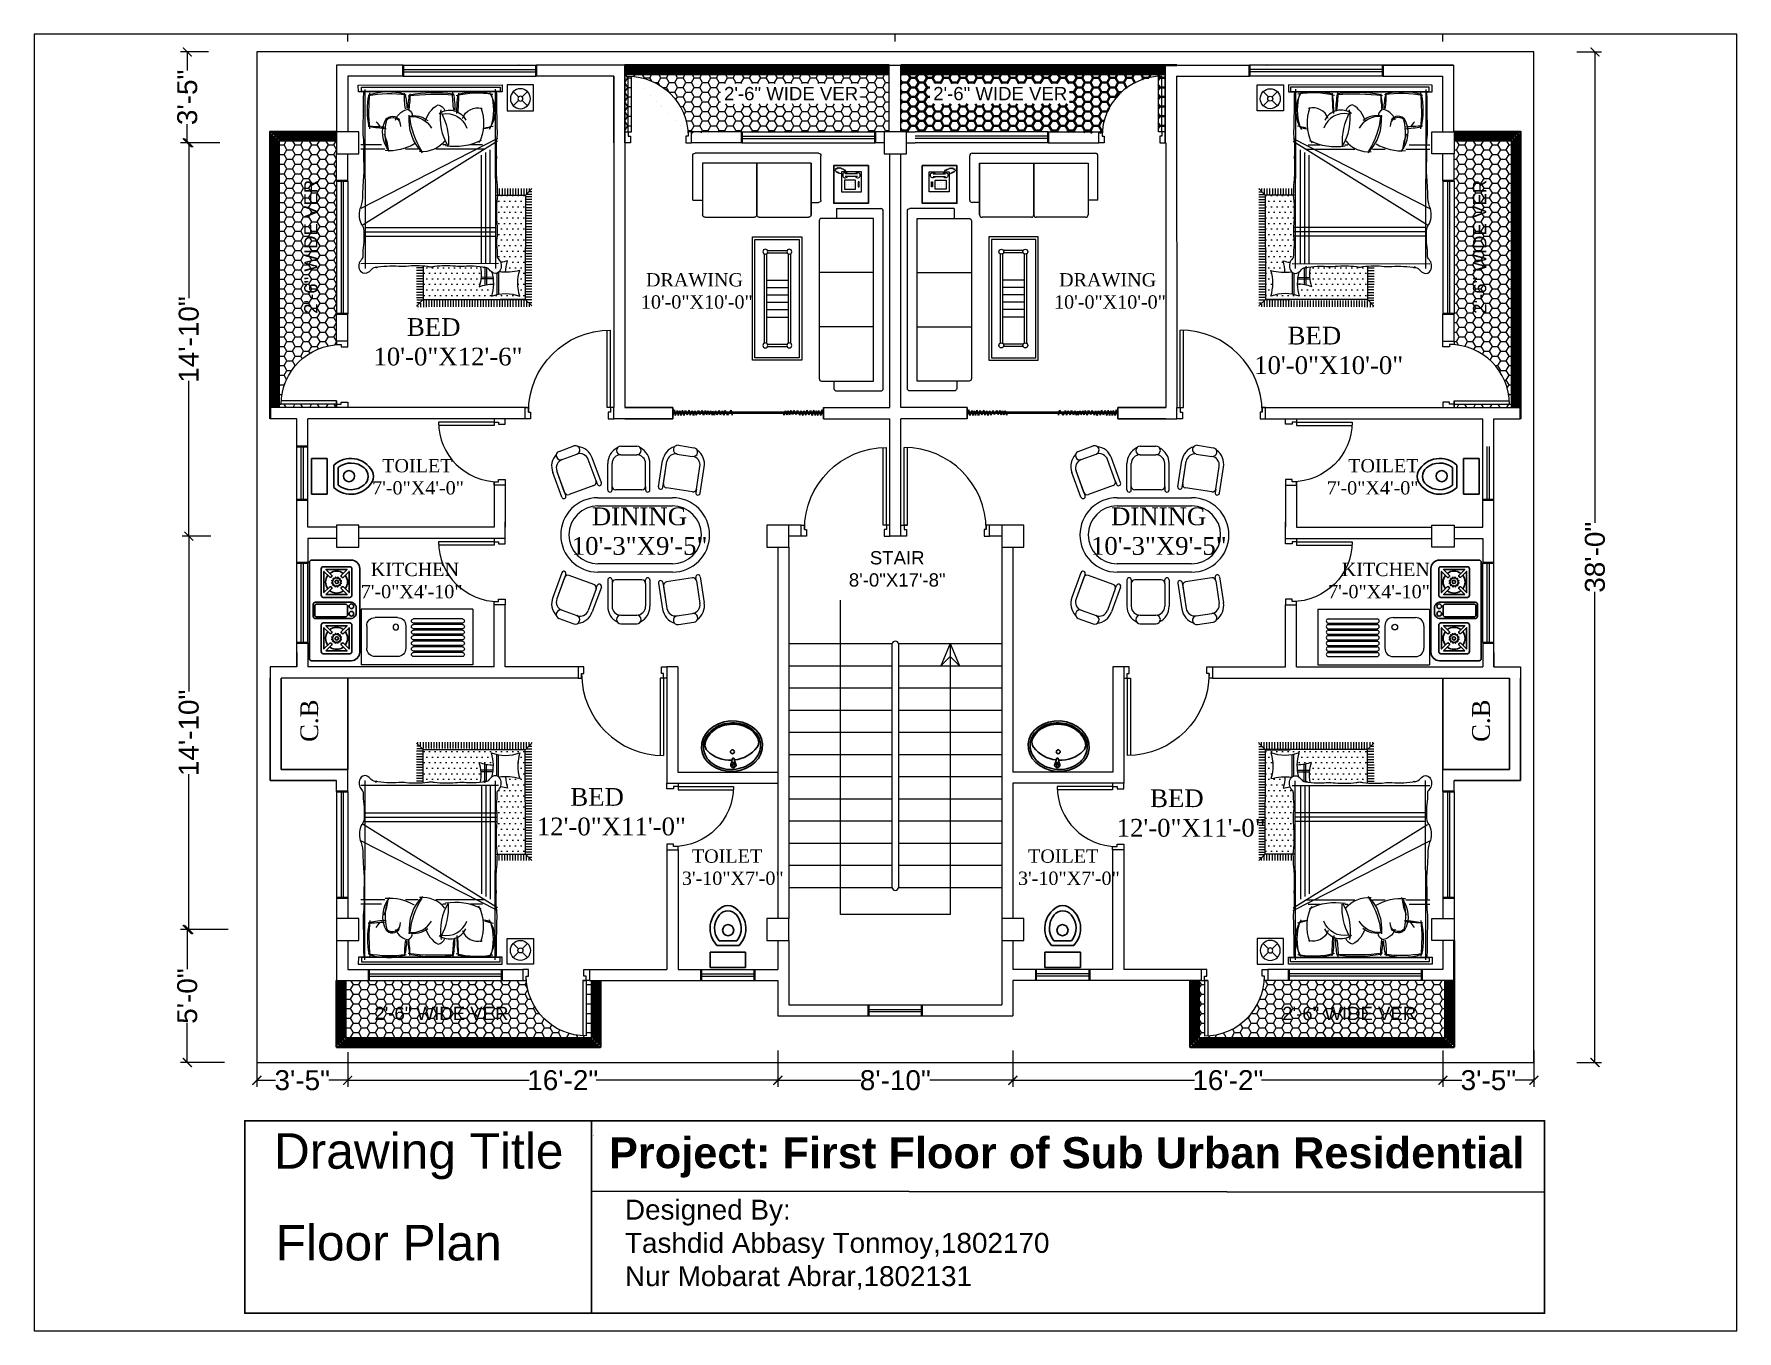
# Paper-space layout 'Layout1' of a CAD drawing. Header units: inches. Extents: x 1.05 to 9.45, y 0.8 to 7.2.
# The model-space entities are those that its viewports show. They can reach past a viewport. Long polylines and large blocks are cut down to what shows.
import ezdxf

# ---------------------------------------------------------------- set-up
doc = ezdxf.new("R2010")
doc.units = ezdxf.units.IN
doc.header["$MEASUREMENT"] = 0
doc.linetypes.add('DASHDOT2', pattern=[0.5, 0.25, -0.125, 0, -0.125])
for name, color, linetype, lineweight in [('0.3', 193, 'Continuous', 30), ('1.0 AREA', 7, 'Continuous', 5), ('4-FURNITURE', 17, 'Continuous', 25), ('DOOR', 252, 'Continuous', 15), ('FIXT', 1, 'Continuous', 9), ('furniture', 143, 'Continuous', 9), ('illustr-TOILET FIXTURE', 204, 'Continuous', 9), ('sajib', 140, 'Continuous', 30), ('V-line', 254, 'Continuous', 20), ('WALL', 253, 'Continuous', 35)]:
    doc.layers.add(name, color=color, linetype=linetype, lineweight=lineweight)
for name, color, linetype in [('2-Text', 7, 'Continuous'), ('farniture', 226, 'Continuous'), ('fixture', 211, 'Continuous'), ('Layer1', 50, 'Continuous'), ('PDF_0', 7, 'Continuous'), ('PDF_Text', 7, 'Continuous')]:
    doc.layers.add(name, color=color, linetype=linetype)
doc.layers.add('Ver', color=7, linetype='Continuous', lineweight=9, true_color=0x2618ec)
doc.styles.add('h6', font='arial.ttf', dxfattribs={"height": 6})
doc.styles.add('h7', font='arial.ttf', dxfattribs={"height": 9})
doc.styles.add('PDF Arial', font='arial.ttf')
doc.styles.add('PDF Arial Bold', font='arialbd.ttf')
doc.styles.add('RS4', font='sylfaen.ttf', dxfattribs={"height": 12})
doc.styles.get("Standard").update_dxf_attribs({"font": 'arial.ttf'})
doc.dimstyles.new('SAJIB 2', dxfattribs={"dimtxt": 9, "dimasz": 4, "dimexe": 3, "dimexo": 3.0625, "dimgap": 0.09, "dimtad": 0, "dimdec": 0, "dimzin": 3, "dimdsep": 46, "dimlunit": 4, "dimtxsty": 'h7', "dimblk": 'ARCHTICK', "dimcen": 2, "dimclrd": 6, "dimclre": 7, "dimclrt": 7, "dimadec": 0, "dimazin": 0, "dimtfac": 1, "dimtdec": 0, "dimtofl": 0, "dimtmove": 0, "dimatfit": 3, "dimldrblk": 'OPEN30', "dimfxl": 1, "dimtolj": 1, "dimtzin": 0, "dimlwd": 20, "dimlwe": 20, "dimarcsym": 0})
pattern_1 = [(0, (-109750.4963, 45282.814), (3.75, 2.1650635), [2.5, -5]), (120, (-109750.4963, 45282.814), (-3.74999999, 2.165063514), [2.5, -5]), (60, (-109750.4963, 45282.814), (8e-09, 4.330127014), [-5, 2.5])]

psp = doc.layouts.get("Layout1")

msp = doc.modelspace()

# ---------------------------------------------------------------- texts
at = {"attachment_point": 1}
for s, width, insert, char_height in [('Drawing Title', 135.6831, (1596.19, 732.38), 16.0214), ('Floor Plan', 127.3615, (1596.96, 691), 16.021)]:
    msp.add_mtext_dynamic_manual_height_columns(s, width=width, gutter_width=1, heights=[0], dxfattribs=dict(at, insert=insert, char_height=char_height))
at = {"layer": '0.3', "lineweight": -2, "char_height": 6, "width": 106.7874, "attachment_point": 2, "style": 'h6'}
for insert in [(1671.73, 789.42), (2081.19, 789.42)]:
    msp.add_mtext('2\'-6" WIDE VER', dxfattribs=dict(at, insert=insert))
at = {"layer": '2-Text', "lineweight": -2, "char_height": 6, "style": 'h6'}
for s, insert, width, attachment_point in [('2\'-6" WIDE VER', (1829.45, 1204.46), 158.1425, 2), ('2\'-6" WIDE VER', (1923.79, 1204.46), 106.7874, 2), ('STAIR\\P8\'-0"X17\'-8"', (1877.31, 978.93), 42.068, 8)]:
    msp.add_mtext(s, dxfattribs=dict(at, insert=insert, width=width, attachment_point=attachment_point))
at = {"layer": '2-Text', "lineweight": -2, "char_height": 6, "width": 106.7874, "rotation": 90, "style": 'h6'}
for insert, attachment_point in [((1609.84, 1132.34), 2), ((2143.09, 1132.34), 8)]:
    msp.add_mtext('2\'-6" WIDE VER', dxfattribs=dict(at, insert=insert, attachment_point=attachment_point))
at = {"layer": '2-Text', "lineweight": -2, "ltscale": 25, "width": 139.4243, "style": 'RS4'}
for s, insert, char_height, attachment_point in [(' DRAWING\\P10\'-0"X10\'-0"', (1761.71, 1120.45), 6, 1), (' DRAWING\\P10\'-0"X10\'-0"', (1948.06, 1120.45), 6, 1), ('     BED\\P10\'-0"X12\'-6"', (1641.07, 1100.15), 8, 1), ('{\\C3;     BED\\P10\'-0"X10\'-0"}', (2038.29, 1096.27), 8, 1), ('  TOILET\\P7\'-0"X4\'-0"', (1640.5, 1036.58), 6, 1), ('  TOILET\\P7\'-0"X4\'-0"', (2112.43, 1036.58), 6, 3), ('   DINING\\P10\'-3"X9\'-5"', (1730.52, 1014.71), 8, 1), ('   DINING\\P10\'-3"X9\'-5"', (1964.71, 1014.71), 8, 1), ('  KITCHEN\\P7\'-0"X4\'-10"', (1635.36, 989.75), 6, 1), ('  KITCHEN\\P7\'-0"X4\'-10"', (2117.57, 989.75), 6, 3), ('     BED\\P12\'-0"X11\'-0"', (1714.77, 888.11), 8, 1), ('     BED\\P12\'-0"X11\'-0"', (1976.27, 887.51), 8, 1), ('{\\fTimes New Roman|b0|i0|c0|p18;  TOILET\\P3\'-10"X7\'-0}"', (1780.19, 860.42), 6, 1), ('{\\fTimes New Roman|b0|i0|c0|p18;  TOILET\\P3\'-10"X7\'-0}"', (1931.8, 860.42), 6, 1)]:
    msp.add_mtext(s, dxfattribs=dict(at, insert=insert, char_height=char_height, attachment_point=attachment_point))
at = {"layer": '2-Text', "lineweight": -2, "ltscale": 25, "char_height": 8, "rotation": 90, "style": 'RS4'}
for insert, attachment_point in [((1608.12, 908.93), 1), ((2144.8, 908.93), 7)]:
    msp.add_mtext_dynamic_manual_height_columns('C.B', width=36.0912, gutter_width=60, heights=[0], dxfattribs=dict(at, insert=insert, attachment_point=attachment_point))
at = {"layer": 'PDF_Text', "attachment_point": 7}
for s, insert, char_height, style in [('Drawing Title', (1739.3, 731.1), 0.1799, 'PDF Arial'), ('{\\H0.87383x;Project: First Floor of Sub Urban Residential}  ', (1747.29, 712.36), 16.0214, 'PDF Arial Bold'), ('Designed By: \\PTashdid Abbasy Tonmoy,1802170 \\PNur Mobarat Abrar,1802131', (1754.51, 661.71), 8.9995, 'PDF Arial')]:
    msp.add_mtext(s, dxfattribs=dict(at, insert=insert, char_height=char_height, style=style))

# ---------------------------------------------------------------- blocks, each defined once
blk = doc.blocks.new('RTRTR')
at = {"layer": 'DOOR'}
for p, q in [((-723.21, 2222.65), (-723.21, 2247.61)), ((-721.71, 2222.65), (-721.71, 2247.65)), ((-721.71, 2222.65), (-723.21, 2222.65))]:
    blk.add_line(p, q, dxfattribs=at)
for points in [[(-750.21, 2222.65), (-748.71, 2222.65), (-748.71, 2220.65), (-747.71, 2220.65), (-747.71, 2217.65), (-750.21, 2217.65)], [(-720.21, 2222.65), (-721.71, 2222.65), (-721.71, 2220.65), (-722.71, 2220.65), (-722.71, 2217.65), (-720.21, 2217.65)]]:
    blk.add_lwpolyline(points, close=True, dxfattribs=at)
blk.add_arc((-721.71, 2220.65), 27, 90, 180, dxfattribs=at)
blk = doc.blocks.new('GDFGD')
at = {"layer": 'DOOR'}
for p, q in [((-3036.95, 2150.78), (-3036.95, 2185.78)), ((-3035.45, 2150.78), (-3035.45, 2185.75)), ((-3036.95, 2150.78), (-3035.45, 2150.78))]:
    blk.add_line(p, q, dxfattribs=at)
for points in [[(-3038.45, 2150.78), (-3036.95, 2150.78), (-3036.95, 2148.78), (-3035.95, 2148.78), (-3035.95, 2145.78), (-3038.45, 2145.78)], [(-2998.45, 2150.78), (-2999.95, 2150.78), (-2999.95, 2148.78), (-3000.95, 2148.78), (-3000.95, 2145.78), (-2998.45, 2145.78)]]:
    blk.add_lwpolyline(points, close=True, dxfattribs=at)
blk.add_arc((-3036.95, 2148.78), 37, 0, 90, dxfattribs=at)
blk = doc.blocks.new('6din1')
at = {"layer": 'farniture', "linetype": 'Continuous', "lineweight": 18, "ltscale": 0.3}
for p, q in [((-16.43, 64.36), (-27.21, 68.29)), ((16.43, 64.36), (27.21, 68.29)), ((-36.37, 65.52), (-38.72, 59.05)), ((-32.77, 64.21), (-35.13, 57.74)), ((-17.09, 62.56), (-27.87, 66.49)), ((-18.53, 63.09), (-27.87, 66.49)), ((-21.54, 50.35), (-17.61, 61.13)), ((17.09, 62.56), (27.87, 66.49)), ((21.54, 50.35), (17.61, 61.13)), ((18.53, 63.09), (27.87, 66.49)), ((32.77, 64.21), (35.13, 57.74)), ((36.37, 65.52), (38.72, 59.05)), ((-23.5, 49.43), (-32.85, 52.84)), ((23.5, 49.43), (32.85, 52.84)), ((-22.72, 47.11), (-33.5, 51.04)), ((-23.5, 49.43), (-22.07, 48.91)), ((-16.2, 16.2), (-16.2, 48.6)), ((-12.6, 16.2), (-12.6, 48.6)), ((12.6, 48.6), (12.6, 16.2)), ((16.2, 48.6), (16.2, 16.2)), ((23.5, 49.43), (22.07, 48.91)), ((22.72, 47.11), (33.5, 51.04)), ((-38.7, 38.62), (-38.7, 31.73)), ((-34.88, 38.62), (-34.88, 31.73)), ((-19.58, 44.35), (-31.05, 44.35)), ((-21.11, 42.44), (-31.05, 42.44)), ((-19.58, 42.44), (-31.05, 42.44)), ((-19.58, 29.44), (-19.58, 40.91)), ((19.58, 44.35), (31.05, 44.35)), ((19.58, 42.44), (31.05, 42.44)), ((19.58, 29.44), (19.58, 40.91)), ((21.11, 42.44), (31.05, 42.44)), ((34.88, 38.62), (34.88, 31.73)), ((38.7, 38.62), (38.7, 31.73)), ((-20.99, 22.23), (-32.33, 20.46)), ((-21.11, 27.91), (-31.05, 27.91)), ((-19.58, 25.99), (-31.05, 25.99)), ((-21.11, 27.91), (-19.58, 27.91)), ((21.11, 27.91), (19.58, 27.91)), ((19.58, 25.99), (31.05, 25.99)), ((20.99, 22.23), (32.33, 20.46)), ((21.11, 27.91), (31.05, 27.91)), ((-20.69, 20.34), (-32.03, 18.57)), ((-22.21, 20.1), (-32.03, 18.57)), ((-18.7, 7.49), (-20.46, 18.83)), ((18.7, 7.49), (20.46, 18.83)), ((20.69, 20.34), (32.03, 18.57)), ((22.21, 20.1), (32.03, 18.57)), ((-39, 13.62), (-37.95, 6.82)), ((-35.22, 14.21), (-34.17, 7.4)), ((35.22, 14.21), (34.17, 7.4)), ((39, 13.62), (37.95, 6.82)), ((-19.97, 5.74), (-29.8, 4.21)), ((-18.17, 4.08), (-29.51, 2.32)), ((-19.97, 5.74), (-18.46, 5.97)), ((18.17, 4.08), (29.51, 2.32)), ((19.97, 5.74), (18.46, 5.97)), ((19.97, 5.74), (29.8, 4.21))]:
    blk.add_line(p, q, dxfattribs=at)
for centre, radius, start, end in [((-34.57, 64.86), 1.91, 339.97343, 159.97343), ((-29.83, 61.1), 7.65, 69.97343, 132.73226), ((-29.18, 62.9), 3.83, 69.97343, 159.97343), ((29.83, 61.1), 7.65, 47.26774, 110.02657), ((29.18, 62.9), 3.83, 20.02657, 110.02657), ((34.57, 64.86), 1.91, 20.02657, 200.02657), ((-19.05, 61.65), 1.53, 339.97343, 69.97343), ((-16.76, 63.46), 0.956, 249.97343, 69.97343), ((0, 48.6), 16.2, 0, 180), ((0, 48.6), 12.6, 0, 180), ((16.76, 63.46), 0.956, 110.02657, 290.02657), ((19.05, 61.65), 1.53, 110.02657, 200.02657), ((-36.93, 58.4), 1.91, 159.97343, 339.97343), ((-30.88, 58.23), 7.65, 187.21459, 249.97343), ((-31.54, 56.43), 3.83, 159.97343, 249.97343), ((31.54, 56.43), 3.83, 290.02657, 20.02657), ((30.88, 58.23), 7.65, 290.02657, 352.78541), ((36.93, 58.4), 1.91, 200.02657, 20.02657), ((-22.98, 50.87), 1.53, 249.97343, 339.97343), ((-22.39, 48.01), 0.956, 249.97343, 69.97343), ((22.39, 48.01), 0.956, 110.02657, 290.02657), ((22.98, 50.87), 1.53, 200.02657, 290.02657), ((-36.79, 38.62), 1.91, 0, 180), ((-31.05, 36.7), 7.65, 90, 152.75883), ((-31.05, 38.62), 3.83, 90, 180), ((-21.11, 40.91), 1.53, 0, 90), ((-19.58, 43.4), 0.956, 270, 90), ((19.58, 43.4), 0.956, 90, 270), ((21.11, 40.91), 1.53, 90, 180), ((31.05, 36.7), 7.65, 27.24117, 90), ((31.05, 38.62), 3.83, 0, 90), ((36.79, 38.62), 1.91, 0, 180), ((-36.79, 31.73), 1.91, 180, 0), ((-31.05, 33.64), 7.65, 207.24117, 270), ((-31.05, 31.73), 3.83, 180, 270), ((31.05, 31.73), 3.83, 270, 0), ((31.05, 33.64), 7.65, 270, 332.75883), ((36.79, 31.73), 1.91, 180, 0), ((-21.11, 29.44), 1.53, 270, 0), ((-20.84, 21.28), 0.956, 278.83876, 98.83876), ((-19.58, 26.95), 0.956, 270, 90), ((19.58, 26.95), 0.956, 90, 270), ((21.11, 29.44), 1.53, 180, 270), ((20.84, 21.28), 0.956, 81.16124, 261.16124), ((-37.11, 13.91), 1.91, 8.83876, 188.83876), ((-31.15, 12.9), 7.65, 98.83876, 161.59759), ((-31.44, 14.79), 3.83, 98.83876, 188.83876), ((-21.97, 18.59), 1.53, 8.83876, 98.83876), ((0, 16.2), 16.2, 180, 0), ((0, 16.2), 12.6, 180, 0), ((21.97, 18.59), 1.53, 81.16124, 171.16124), ((31.44, 14.79), 3.83, 351.16124, 81.16124), ((31.15, 12.9), 7.65, 18.40241, 81.16124), ((37.11, 13.91), 1.91, 351.16124, 171.16124), ((-20.21, 7.25), 1.53, 278.83876, 8.83876), ((20.21, 7.25), 1.53, 171.16124, 261.16124), ((-36.06, 7.11), 1.91, 188.83876, 8.83876), ((-30.68, 9.88), 7.65, 216.07992, 278.83876), ((-30.39, 7.99), 3.83, 188.83876, 278.83876), ((-18.31, 5.03), 0.956, 278.83876, 98.83876), ((18.31, 5.03), 0.956, 81.16124, 261.16124), ((30.68, 9.88), 7.65, 261.16124, 323.92008), ((30.39, 7.99), 3.83, 261.16124, 351.16124), ((36.06, 7.11), 1.91, 171.16124, 351.16124)]:
    blk.add_arc(centre, radius, start, end, dxfattribs=at)
blk = doc.blocks.new('bedm')
for p, q in [((-12.73, 24.38), (50.51, 24.38)), ((-11.35, 25.59), (-11.35, -56.88)), ((48.64, 25.59), (48.64, -56.88)), ((-12.35, 2.89), (50.51, -29.21)), ((-12.35, 1.69), (49.48, -36.77)), ((-5.51, 0), (0, 0)), ((11.33, 0), (12.81, 0)), ((41.02, 0), (50.51, 0)), ((-6.7, -2.03), (15.97, -2.03)), ((24.06, -2.03), (29.96, -2.03)), ((39.46, -2.03), (50.51, -2.03)), ((-12.73, -54.7), (50.51, -54.7))]:
    blk.add_line(p, q)
for points in [[(-14.62, 27.58), (-14.62, 24.38), (51.64, 24.38), (51.64, 27.58)], [(-13.6, 24.61), (50.16, 24.61), (50.16, 26.52), (-13.6, 26.52)]]:
    blk.add_lwpolyline(points, close=True)
at = {"linetype": 'ByBlock'}
for points in [[(-11.93, -34.52, 0.045167), (-12.14, -42.06, -0.080578), (-11.96, -45.99, 0.026504), (-12.23, -51.13, -0.211134), (-12.9, -52.77, 0.329446), (-13.58, -57.76, 0.37589), (-10.61, -59.09, 0.123892), (-8.48, -57.44, -0.342539), (-5.98, -56.62, 0.955623), (-6.75, -56.52, -0.036442), (-1.35, -55.92, -0.046791), (3.01, -56, 0.023628), (7.01, -55.92, -0.055897), (16.69, -56.01, 0.053528), (18.31, -56.29, 0.053528), (19.93, -56.01, -0.055897), (29.62, -55.92, 0.026973), (33.12, -56, -0.036947), (38.63, -55.92, -0.036442), (44.03, -56.52, 0.955623), (43.26, -56.62, -0.342539), (45.76, -57.44, 0.123892), (47.9, -59.09, 0.37589), (50.86, -57.76, 0.329446), (50.19, -52.77, -0.211134), (49.51, -51.13, 0.026504), (49.24, -45.99, -0.06219), (49.05, -40.9, -0.218233), (50.36, -36.25, 0.123513), (51.21, -32.26, 0.129887), (50.39, -28.42, -0.095063), (49.59, -23.12, 0.016498), (49.37, -17.12, -0.039412), (49.06, -8.88, 0.025508), (49.06, -2.71, -0.038458), (49.16, 2.23, 0.058958), (49.43, 7.72, 0.00267), (49.23, 16.86, 0.015571), (49.13, 24.18)], [(-11.85, 24.18, 0.015571), (-11.95, 16.86, 0.00267), (-12.14, 7.72, 0.058958), (-11.87, 2.23, -0.038458), (-11.77, -2.71, 0.025508), (-11.77, -8.88, -0.039412), (-12.08, -17.12, 0.016498), (-12.31, -23.12)], [(-12.31, -23.12, -0.037552), (-11.93, -34.52)]]:
    blk.add_lwpolyline(points, format="xyb", dxfattribs=at)
for centre, radius, start, end in [((4.34, 15.74), 15.55, 147.50996, 213.83359), ((-3.1, -14.57), 38.5, 75.27412, 100.67105), ((122.07, 24.02), 116.52, 180.10628, 184.33117), ((-29.58, 22.85), 37.82, 349.58899, 2.04467), ((57.39, 22.44), 29.5, 177.82608, 191.47674), ((37.43, -28.85), 52.51, 79.31382, 98.56482), ((0.63, 22.18), 29.83, 349.16666, 3.12297), ((-29.75, 15.34), 76.52, 354.09351, 6.47074), ((15.6, -89.34), 112.69, 83.31461, 94.03012), ((-27.33, -68.33), 78.8, 74.56295, 77.57626), ((11.14, 4.47), 9.94, 78.04126, 160.83423), ((36.5, 1.79), 26.38, 151.04555, 184.14969), ((26.84, 3.06), 9.96, 83.15408, 152.00006), ((-9.06, 17.28), 37.34, 327.38037, 353.30341), ((36.06, 8.78), 3.82, 42.60165, 185.33771), ((17.55, 5.5), 21.8, 338.08071, 15.82591), ((47.62, -70.17), 78.78, 90.38481, 96.21074), ((61.56, -4.61), 23.76, 139.95083, 146.95102), ((61.56, -4.61), 23.76, 156.29818, 173.85386)]:
    blk.add_arc(centre, radius, start, end)
for centre, radius, start, end in [((15.98, 16.19), 26.48, 163.92635, 197.14087), ((-2.34, -5.37), 29.75, 74.21174, 103.84318), ((16.98, -34.74), 58.87, 79.17173, 98.86881), ((38.13, -2.18), 26.74, 71.25452, 107.18612), ((14.51, 10.01), 20.51, 159.30257, 206.50263), ((-3.37, 9.34), 7.68, 21.42947, 104.36519), ((9.6, 7.65), 8.33, 54.16706, 153.84213), ((-53.93, 15.34), 60.2, 359.15358, 7.55329), ((48.63, 15.9), 41.42, 169.53013, 179.93405), ((-11.14, 12.19), 24.99, 328.65419, 9.19769), ((15.86, 14.24), 4.3, 102.1757, 158.32069), ((8.44, 7.29), 12.92, 15.40176, 59.7122), ((30.3, 13.08), 3.59, 120.11341, 175.89742), ((-11.16, 15.68), 39.9, 1.8337, 10.6945), ((27.5, 8.99), 7.47, 19.13347, 85.09328), ((58.71, 15.92), 29.43, 165.3434, 178.38757), ((12.57, 16.04), 34.89, 347.31751, 11.74345), ((-5.37, 15.08), 7.78, 239.4859, 264.31037), ((26.06, 3.09), 10.31, 76.32965, 128.08121), ((6.78, 11.47), 21.53, 315.52687, 5.81296), ((35.95, 9.51), 3.68, 33.40261, 153.01954), ((27.22, 5.47), 13.28, 319.81776, 30.73349), ((35.43, 69.63), 62.26, 273.21051, 280.34064), ((7.07, 25.62), 26.45, 243.05383, 279.66304), ((22.22, 10.21), 13.35, 218.72781, 275.68132), ((37.1, 18.54), 21.25, 238.12209, 275.95224)]:
    blk.add_arc(centre, radius, start, end, dxfattribs=at)
blk = doc.blocks.new('M-bed')
at = {"layer": 'furniture'}
h = blk.add_hatch(dxfattribs=at)
h.set_pattern_fill('DOTS', color=3, scale=40, angle=179.99996, style=0)
h.set_pattern_definition([(180, (3692.6392, 7362.079), (-1.25, -2.5), [0, -2.5])])
h.paths.add_polyline_path([(3692.58, 7408.37), (3681.4, 7408.38), (3646.55, 7408.43), (3646.54, 7393.34, 0.011226), (3648.44, 7393.52, -0.053528), (3650.03, 7393.79, -0.053528), (3651.62, 7393.52, 0.055897), (3661.11, 7393.42, -0.023628), (3665.03, 7393.5, 0.046791), (3669.29, 7393.42, 0.021476), (3672.42, 7393.67, 0.117676), (3671.8, 7402.65, 0.09252), (3678.19, 7401.45, 0.072446), (3677.31, 7406.97, 0.18681), (3690.12, 7406.96, 0.148057), (3690.11, 7395.32, 0.06293), (3683.75, 7396.14, 0.065098), (3684.6, 7391, 0.0312), (3681.47, 7391.61, -0.099873), (3680.54, 7390.25, 0.186828), (3679.95, 7388.81, -0.027883), (3679.66, 7383.51, 0.077199), (3679.86, 7379.82, -0.045167), (3679.65, 7372.43, 0.037552), (3680.01, 7361.27), (3692.64, 7361.27)])
at = {"layer": 'furniture', "color": 1}
for p, q in [((3644.17, 7411.23), (3644.17, 7411.8)), ((3645.4, 7410.01), (3645.4, 7411.8)), ((3646.62, 7408.86), (3646.62, 7411.8)), ((3647.85, 7408.86), (3647.85, 7411.8)), ((3649.07, 7408.86), (3649.07, 7411.79)), ((3650.3, 7408.85), (3650.3, 7411.79)), ((3651.52, 7408.85), (3651.52, 7411.79)), ((3652.75, 7408.85), (3652.75, 7411.79)), ((3653.97, 7408.85), (3653.97, 7411.79)), ((3655.2, 7408.85), (3655.2, 7411.79)), ((3656.42, 7408.85), (3656.42, 7411.79)), ((3646.55, 7407.64), (3643.61, 7407.65)), ((3646.55, 7406.42), (3643.61, 7406.42)), ((3646.55, 7405.19), (3643.61, 7405.2)), ((3643.85, 7411.14), (3643.62, 7411.14)), ((3645.08, 7409.92), (3643.62, 7409.92)), ((3646.3, 7408.69), (3643.62, 7408.69)), ((3657.65, 7408.85), (3657.65, 7411.79)), ((3658.87, 7408.84), (3658.87, 7411.78)), ((3660.1, 7408.84), (3660.1, 7411.78)), ((3661.32, 7408.84), (3661.32, 7411.78)), ((3662.55, 7408.84), (3662.55, 7411.78)), ((3663.77, 7408.84), (3663.77, 7411.78)), ((3665, 7408.84), (3665, 7411.78)), ((3666.22, 7408.84), (3666.22, 7411.78)), ((3667.45, 7408.84), (3667.45, 7411.78)), ((3668.67, 7408.83), (3668.67, 7411.77)), ((3669.9, 7408.83), (3669.9, 7411.77)), ((3671.12, 7408.83), (3671.12, 7411.77)), ((3672.35, 7408.83), (3672.35, 7411.77)), ((3673.57, 7408.83), (3673.57, 7411.77)), ((3674.8, 7408.83), (3674.8, 7411.77)), ((3676.02, 7408.83), (3676.02, 7411.77)), ((3677.25, 7408.82), (3677.25, 7411.77)), ((3678.47, 7408.82), (3678.47, 7411.76)), ((3679.7, 7408.82), (3679.7, 7411.76)), ((3680.57, 7396.12), (3680.58, 7406.05)), ((3680.92, 7408.82), (3680.92, 7411.76)), ((3692.58, 7408.37), (3681.4, 7408.38)), ((3682.15, 7408.82), (3682.15, 7411.76)), ((3683.37, 7408.82), (3683.37, 7411.76)), ((3684.6, 7408.82), (3684.6, 7411.76)), ((3685.82, 7408.82), (3685.82, 7411.76)), ((3687.05, 7408.81), (3687.05, 7411.75)), ((3688.27, 7408.81), (3688.27, 7411.75)), ((3689.5, 7408.81), (3689.5, 7411.75)), ((3690.72, 7408.81), (3690.72, 7411.75)), ((3691.95, 7408.81), (3691.95, 7411.75)), ((3695.52, 7407.4), (3692.58, 7407.4)), ((3695.52, 7406.18), (3692.58, 7406.18)), ((3695.52, 7404.95), (3692.58, 7404.95)), ((3695.52, 7408.63), (3692.84, 7408.63)), ((3693.17, 7409.24), (3693.17, 7411.75)), ((3695.52, 7409.85), (3694.06, 7409.85)), ((3694.4, 7410.46), (3694.4, 7411.75)), ((3695.52, 7411.08), (3695.29, 7411.08)), ((3695.62, 7411.69), (3695.62, 7411.75)), ((3646.54, 7401.52), (3643.6, 7401.52)), ((3646.54, 7400.29), (3643.6, 7400.3)), ((3646.54, 7399.07), (3643.6, 7399.07)), ((3646.54, 7397.84), (3643.6, 7397.85)), ((3646.54, 7396.62), (3643.6, 7396.62)), ((3646.55, 7403.97), (3643.61, 7403.97)), ((3646.55, 7402.74), (3643.61, 7402.75)), ((3678, 7398.4), (3672.62, 7398.41)), ((3675.06, 7394.04), (3675.07, 7401.73)), ((3695.51, 7402.5), (3692.57, 7402.5)), ((3695.51, 7401.28), (3692.57, 7401.28)), ((3695.51, 7400.05), (3692.57, 7400.05)), ((3695.51, 7398.83), (3692.57, 7398.83)), ((3695.51, 7397.6), (3692.57, 7397.6)), ((3695.52, 7403.73), (3692.58, 7403.73)), ((3646.54, 7395.39), (3643.6, 7395.4)), ((3646.54, 7394.17), (3643.6, 7394.17)), ((3676.76, 7392.21), (3676.71, 7340.89)), ((3695.5, 7391.48), (3692.56, 7391.48)), ((3695.5, 7390.25), (3692.56, 7390.25)), ((3695.5, 7389.03), (3692.56, 7389.03)), ((3695.51, 7396.38), (3692.57, 7396.38)), ((3695.51, 7395.15), (3692.57, 7395.15)), ((3695.51, 7393.93), (3692.57, 7393.93)), ((3695.51, 7392.7), (3692.57, 7392.7)), ((3695.5, 7387.8), (3692.56, 7387.8)), ((3695.5, 7386.58), (3692.56, 7386.58)), ((3695.5, 7385.35), (3692.56, 7385.35)), ((3695.5, 7384.13), (3692.56, 7384.13)), ((3695.5, 7382.9), (3692.56, 7382.9)), ((3695.5, 7381.68), (3692.56, 7381.68)), ((3620.67, 7375.96), (3679.46, 7375.91)), ((3695.49, 7379.23), (3692.55, 7379.23)), ((3695.49, 7378), (3692.55, 7378)), ((3695.49, 7376.78), (3692.55, 7376.78)), ((3695.49, 7375.55), (3692.55, 7375.55)), ((3695.49, 7374.33), (3692.55, 7374.33)), ((3695.5, 7380.45), (3692.56, 7380.45)), ((3695.48, 7366.98), (3692.54, 7366.98)), ((3695.48, 7365.75), (3692.54, 7365.75)), ((3695.49, 7373.1), (3692.55, 7373.1)), ((3695.49, 7371.88), (3692.55, 7371.88)), ((3695.49, 7370.65), (3692.55, 7370.65)), ((3695.49, 7369.43), (3692.55, 7369.43)), ((3695.49, 7368.2), (3692.55, 7368.2)), ((3680.87, 7358.34), (3680.87, 7361.28)), ((3682.1, 7358.34), (3682.1, 7361.28)), ((3683.32, 7358.34), (3683.32, 7361.28)), ((3684.55, 7358.34), (3684.55, 7361.28)), ((3685.77, 7358.34), (3685.77, 7361.28)), ((3687, 7358.33), (3687, 7361.27)), ((3688.22, 7358.33), (3688.22, 7361.27)), ((3689.45, 7358.33), (3689.45, 7361.27)), ((3690.67, 7358.33), (3690.67, 7361.27)), ((3691.9, 7358.33), (3691.9, 7361.27)), ((3695.48, 7364.53), (3692.54, 7364.53)), ((3695.48, 7363.3), (3692.54, 7363.3)), ((3695.48, 7362.08), (3692.54, 7362.08)), ((3695.58, 7361.06), (3692.84, 7361.06)), ((3693.12, 7358.33), (3693.12, 7360.77)), ((3695.62, 7359.79), (3694.11, 7359.79)), ((3694.35, 7358.32), (3694.35, 7359.54)), ((3695.62, 7358.57), (3695.33, 7358.57))]:
    blk.add_line(p, q, dxfattribs=at)
at = {"layer": 'furniture', "linetype": 'Continuous'}
for p, q in [((3646.55, 7408.43), (3643.61, 7411.37)), ((3692.58, 7408.37), (3695.52, 7411.31)), ((3692.64, 7361.27), (3692.58, 7408.37)), ((3679.07, 7361.27), (3692.64, 7361.27)), ((3692.64, 7361.27), (3695.58, 7358.32))]:
    blk.add_line(p, q, dxfattribs=at)
at = {"layer": 'furniture', "color": 150}
for p, q in [((3679.83, 7396.51), (3679.84, 7406.2)), ((3678.09, 7399.14), (3672.55, 7399.14)), ((3674.33, 7393.99), (3674.33, 7401.88)), ((3674.8, 7392.21), (3674.76, 7342.11)), ((3620.67, 7377.92), (3679.46, 7377.87))]:
    blk.add_line(p, q, dxfattribs=at)
at = {"layer": 'furniture'}
for p, q in [((3672.84, 7392.22), (3672.8, 7343.33)), ((3620.67, 7379.88), (3679.46, 7379.83)), ((3689.59, 7318.59, 1.69), (3687.2, 7320.99, 1.69)), ((3691.18, 7318.59, 1.69), (3693.58, 7320.98, 1.69)), ((3689.59, 7317, 1.69), (3687.2, 7314.61, 1.69)), ((3691.18, 7317, 1.69), (3693.57, 7314.61, 1.69))]:
    blk.add_line(p, q, dxfattribs=at)
at = {"layer": 'furniture', "linetype": 'Continuous'}
blk.add_lwpolyline([(3646.54, 7393.34), (3646.55, 7408.43), (3692.64, 7408.43)], dxfattribs=at)
at = {"layer": 'furniture'}
blk.add_lwpolyline([(3696.25, 7311.53), (3684.4, 7311.54), (3684.41, 7323.25), (3696.26, 7323.24)], close=True, dxfattribs=at)
for radius in [4.51, 1.13]:
    blk.add_circle((3690.39, 7317.8, 1.69), radius, dxfattribs=at)
for centre, radius, start, end in [((3658.8, 7401.17), 19.4, 344.67549, 17.4141), ((3683.73, 7423.51), 17.74, 248.78838, 291.11432), ((3709.34, 7401.12), 20.09, 163.10763, 196.79507), ((3653.29, 7396.85), 19.4, 350.56823, 17.4141), ((3678.22, 7419.19), 17.74, 248.78838, 269.93222), ((3683.68, 7370.58), 25.56, 75.44183, 96.60974), ((3678.17, 7366.26), 25.56, 75.44183, 82.59004), ((3703.83, 7396.8), 20.09, 181.89673, 196.79507)]:
    blk.add_arc(centre, radius, start, end, dxfattribs=at)
at = {"layer": 'furniture', "xscale": 0.9799999999687397, "yscale": 0.9799999999687397, "zscale": 0.9799999999687397, "rotation": 179.9513479370545}
blk.add_blockref('bedm', (3667.93, 7338.62), dxfattribs=at)
blk = doc.blocks.new('SOFA 3')
at = {"layer": 'furniture'}
for p, q in [((37588.32, 37161.34), (37588.32, 37089.34)), ((37607.32, 37162.34), (37589.32, 37162.34)), ((37592.32, 37158.34), (37592.32, 37092.34)), ((37613.32, 37158.34), (37592.32, 37158.34)), ((37608.32, 37158.34), (37608.32, 37161.34)), ((37614.32, 37093.34), (37614.32, 37157.34)), ((37592.32, 37136.34), (37614.32, 37136.34)), ((37592.32, 37114.34), (37614.32, 37114.34)), ((37607.32, 37088.34), (37589.32, 37088.34)), ((37592.32, 37092.34), (37613.32, 37092.34)), ((37607.32, 37088.34), (37607.32, 37092.34))]:
    blk.add_line(p, q, dxfattribs=at)
for centre, start, end in [((37589.32, 37161.34), 90, 180), ((37607.32, 37161.34), 0, 90), ((37613.32, 37157.34), 0, 90), ((37589.32, 37089.34), 180, 270), ((37613.32, 37093.34), 270, 0)]:
    blk.add_arc(centre, 1, start, end, dxfattribs=at)
blk = doc.blocks.new('Sofa triple')
at = {"layer": 'furniture'}
blk.add_blockref('SOFA 3', (0, 0), dxfattribs=at)
blk = doc.blocks.new('SOFA')
at = {"layer": 'furniture'}
for p, q in [((10786.9, 32517.5), (10786.9, 32538.5)), ((10787.9, 32539.5), (10807.9, 32539.5)), ((10808.9, 32517.5), (10808.9, 32538.5)), ((10808.9, 32538.5), (10808.9, 32517.5)), ((10808.9, 32517.5), (10808.9, 32538.5)), ((10809.9, 32539.5), (10829.9, 32539.5)), ((10830.9, 32517.5), (10830.9, 32538.5)), ((10830.9, 32538.5), (10830.9, 32517.5)), ((10782.9, 32532.5), (10786.9, 32532.5)), ((10782.9, 32532.5), (10782.9, 32514.5)), ((10830.9, 32533.5), (10833.9, 32533.5)), ((10834.9, 32532.5), (10834.9, 32514.5)), ((10808.9, 32517.5), (10786.9, 32517.5)), ((10830.9, 32517.5), (10808.9, 32517.5)), ((10811.9, 32513.5), (10783.9, 32513.5)), ((10833.9, 32513.5), (10805.9, 32513.5))]:
    blk.add_line(p, q, dxfattribs=at)
for centre, start, end in [((10787.9, 32538.5), 90, 180), ((10807.9, 32538.5), 0, 90), ((10809.9, 32538.5), 90, 180), ((10829.9, 32538.5), 0, 90), ((10833.9, 32532.5), 0, 90), ((10783.9, 32514.5), 180, 270), ((10833.9, 32514.5), 270, 0)]:
    blk.add_arc(centre, 1, start, end, dxfattribs=at)
blk = doc.blocks.new('RECTANG')
for p, q in [((1, 1), (0, 1)), ((0, 1), (0, 0)), ((1, 0), (1, 1)), ((0, 0), (1, 0))]:
    blk.add_line(p, q)
blk = doc.blocks.new('FNPHONE')
for p, q in [((-9.1, 0.22), (-9.7, 0.02)), ((-8.9, 0.62), (-9.5, 0.42)), ((-8.7, 1.02), (-9.3, 0.82)), ((-8.5, 1.42), (-9.1, 1.22)), ((-8.3, 1.82), (-8.9, 1.62)), ((-7.14, 0.56), (-7.5, -0.58)), ((-7.29, 6.54), (-7.29, 1.54)), ((-6.29, 6.54), (-6.29, 1.54)), ((-3.87, 4.85), (-3.87, 4.85)), ((-3.87, 3.91), (-3.87, 3.91)), ((-3.87, 2.97), (-3.87, 2.97)), ((-3.87, 2.03), (-3.87, 2.03)), ((-2.94, 4.85), (-2.94, 4.85)), ((-2.94, 3.91), (-2.94, 3.91)), ((-2.94, 2.97), (-2.94, 2.97)), ((-2.94, 2.03), (-2.94, 2.03)), ((-2, 4.85), (-2, 4.85)), ((-2, 3.91), (-2, 3.91)), ((-2, 2.97), (-2, 2.97)), ((-2, 2.03), (-2, 2.03)), ((-9.3, -0.18), (-9.9, -0.38)), ((-9.3, -0.58), (-9.9, -0.78)), ((-9.3, -0.98), (-9.9, -1.18)), ((-9.3, -1.38), (-9.9, -1.58)), ((-9.1, -1.78), (-9.7, -1.98)), ((-8.9, -2.18), (-9.5, -2.38)), ((-8.43, -2.46), (-9.03, -2.66)), ((-7.9, -1.98), (-8.5, -2.18)), ((-7.7, -1.58), (-8.3, -1.78)), ((-7.5, -1.18), (-8.1, -1.38)), ((-7.3, -0.78), (-7.9, -0.98))]:
    blk.add_line(p, q)
for centre, start, end in [((-6.79, 6.54), 298.49146, 241.50854), ((-6.79, 1.54), 118.49146, 61.50854)]:
    blk.add_arc(centre, 1.05, start, end)
for p, xscale, yscale, zscale in [((-8.21, 0), 8.20528234483245, 8.104073169521023, 8.20528234483245), ((-4.03, 6.72), 2.03125, 0.46875, 2.03125), ((-4.81, 1.25), 3.75, 4.375, 3.75)]:
    blk.add_blockref('RECTANG', p, dxfattribs=dict(xscale=xscale, yscale=yscale, zscale=zscale))
blk = doc.blocks.new('T TABLE')
at = {"layer": 'furniture', "ltscale": 0.25}
for p, q in [((10870.58, 29506.49), (10850.58, 29506.49)), ((10850.58, 29506.49), (10850.58, 29456.49)), ((10869.58, 29505.49), (10851.58, 29505.49)), ((10851.58, 29505.49), (10851.58, 29457.49)), ((10869.58, 29457.49), (10869.58, 29505.49)), ((10870.58, 29456.49), (10870.58, 29506.49)), ((10850.58, 29456.49), (10870.58, 29456.49)), ((10851.58, 29457.49), (10869.58, 29457.49))]:
    blk.add_line(p, q, dxfattribs=at)
at = {"layer": 'V-line', "color": 251, "ltscale": 0.25}
for p, q in [((10856.67, 29500.99), (10864.67, 29500.99)), ((10855.31, 29463.35), (10855.31, 29499.62)), ((10856.31, 29463.35), (10856.31, 29499.62)), ((10856.67, 29499.99), (10864.67, 29499.99)), ((10865.04, 29463.35), (10865.04, 29499.62)), ((10866.04, 29463.35), (10866.04, 29499.62)), ((10856.31, 29488.99), (10865.04, 29488.99)), ((10856.31, 29488.99), (10865.04, 29488.99)), ((10856.31, 29485.99), (10865.04, 29485.99)), ((10856.31, 29485.99), (10865.04, 29485.99)), ((10856.31, 29482.99), (10865.04, 29482.99)), ((10856.31, 29482.99), (10865.04, 29482.99)), ((10856.31, 29479.99), (10865.04, 29479.99)), ((10856.31, 29479.99), (10865.04, 29479.99)), ((10856.31, 29476.99), (10865.04, 29476.99)), ((10856.31, 29476.99), (10865.04, 29476.99)), ((10856.31, 29473.99), (10865.04, 29473.99)), ((10856.67, 29462.99), (10864.67, 29462.99)), ((10856.67, 29461.99), (10864.67, 29461.99))]:
    blk.add_line(p, q, dxfattribs=at)
for centre in [(10855.81, 29500.49), (10865.54, 29500.49), (10855.81, 29462.49), (10865.54, 29462.49)]:
    blk.add_circle(centre, 1, dxfattribs=at)
blk = doc.blocks.new('BURNER-01')
at = {"color": 253, "true_color": 0x9898cc}
for points in [[(-3284.79, -16241.59), (-3284.79, -16255.84, 0.414214), (-3284.04, -16256.59), (-3249.54, -16256.59, 0.414214), (-3248.79, -16255.84), (-3248.79, -16241.59, 0.414214), (-3251.79, -16238.59), (-3281.79, -16238.59, 0.414214)], [(-3282.29, -16242.12), (-3282.29, -16251.62, 0.414214), (-3281.54, -16252.37), (-3272.04, -16252.37, 0.414214), (-3271.29, -16251.62), (-3271.29, -16242.12, 0.414214), (-3272.04, -16241.37), (-3281.54, -16241.37, 0.414214)], [(-3281.29, -16250.66), (-3281.29, -16243.08), (-3279.27, -16245.11, 0.414214), (-3278.7, -16245.11), (-3278.56, -16244.97, 0.414214), (-3278.56, -16244.4), (-3280.59, -16242.37), (-3273, -16242.37), (-3275.03, -16244.4, 0.414214), (-3275.03, -16244.97), (-3274.89, -16245.11, 0.414214), (-3274.32, -16245.11), (-3272.29, -16243.08), (-3272.29, -16250.66), (-3274.32, -16248.63, 0.414214), (-3274.89, -16248.63), (-3275.03, -16248.78, 0.414214), (-3275.03, -16249.34), (-3273, -16251.37), (-3280.59, -16251.37), (-3278.56, -16249.34, 0.414214), (-3278.56, -16248.78), (-3278.7, -16248.63, 0.414214), (-3279.27, -16248.63)], [(-3269.7, -16254.46), (-3269.7, -16241.87, -0.414214), (-3267.7, -16239.87), (-3265.85, -16239.87, -0.414214), (-3263.85, -16241.87), (-3263.85, -16254.46, -0.414214), (-3264.6, -16255.21), (-3268.95, -16255.21, -0.414214)], [(-3269.11, -16253.96), (-3269.11, -16243.7, -0.414214), (-3268.36, -16242.95), (-3265.27, -16242.95, -0.414214), (-3264.52, -16243.7), (-3264.52, -16253.96, -0.414214), (-3265.27, -16254.71), (-3268.36, -16254.71, -0.414214)], [(-3262.13, -16242.12), (-3262.13, -16251.62, 0.414214), (-3261.38, -16252.37), (-3251.88, -16252.37, 0.414214), (-3251.13, -16251.62), (-3251.13, -16242.12, 0.414214), (-3251.88, -16241.37), (-3261.38, -16241.37, 0.414214)], [(-3261.13, -16250.66), (-3261.13, -16243.08), (-3259.1, -16245.11, 0.414214), (-3258.53, -16245.11), (-3258.39, -16244.97, 0.414214), (-3258.39, -16244.4), (-3260.42, -16242.37), (-3252.83, -16242.37), (-3254.86, -16244.4, 0.414214), (-3254.86, -16244.97), (-3254.72, -16245.11, 0.414214), (-3254.16, -16245.11), (-3252.13, -16243.08), (-3252.13, -16250.66), (-3254.16, -16248.63, 0.414214), (-3254.72, -16248.63), (-3254.86, -16248.78, 0.414214), (-3254.86, -16249.34), (-3252.83, -16251.37), (-3260.42, -16251.37), (-3258.39, -16249.34, 0.414214), (-3258.39, -16248.78), (-3258.53, -16248.63, 0.414214), (-3259.1, -16248.63)], [(-3277.29, -16248.54, 0.029973), (-3277.09, -16248.58, -0.921201), (-3276.39, -16248.56, 0.029973), (-3276.19, -16248.5, -0.921201), (-3275.6, -16248.13, 0.029973), (-3275.46, -16247.98, -0.921201), (-3275.13, -16247.37, 0.029973), (-3275.08, -16247.16, -0.921201), (-3275.1, -16246.47, 0.029973), (-3275.16, -16246.27, -0.921201), (-3275.53, -16245.67, 0.029973), (-3275.68, -16245.53, -0.921201), (-3276.3, -16245.2, 0.029973), (-3276.5, -16245.16, -0.921201), (-3277.2, -16245.18, 0.029973), (-3277.4, -16245.24, -0.921201), (-3277.99, -16245.61, 0.029973), (-3278.13, -16245.76, -0.921201), (-3278.46, -16246.38, 0.029973), (-3278.51, -16246.58, -0.921201), (-3278.49, -16247.27, 0.029973), (-3278.43, -16247.47, -0.921201), (-3278.06, -16248.07, 0.029973), (-3277.9, -16248.21, -0.921201)], [(-3257.12, -16248.54, 0.029973), (-3256.92, -16248.58, -0.921201), (-3256.22, -16248.56, 0.029973), (-3256.02, -16248.5, -0.921201), (-3255.43, -16248.13, 0.029973), (-3255.29, -16247.98, -0.921201), (-3254.96, -16247.37, 0.029973), (-3254.91, -16247.16, -0.921201), (-3254.94, -16246.47, 0.029973), (-3255, -16246.27, -0.921201), (-3255.36, -16245.67, 0.029973), (-3255.52, -16245.53, -0.921201), (-3256.13, -16245.2, 0.029973), (-3256.33, -16245.16, -0.921201), (-3257.03, -16245.18, 0.029973), (-3257.23, -16245.24, -0.921201), (-3257.82, -16245.61, 0.029973), (-3257.96, -16245.76, -0.921201), (-3258.29, -16246.38, 0.029973), (-3258.34, -16246.58, -0.921201), (-3258.32, -16247.27, 0.029973), (-3258.26, -16247.47, -0.921201), (-3257.89, -16248.07, 0.029973), (-3257.74, -16248.21, -0.921201)]]:
    blk.add_lwpolyline(points, format="xyb", close=True, dxfattribs=at)
for centre, radius in [((-3267.98, -16241.54), 0.834), ((-3265.33, -16241.54), 0.834), ((-3276.8, -16246.83), 0.597), ((-3256.6, -16246.83), 0.597)]:
    blk.add_circle(centre, radius, dxfattribs=at)
for centre, start, end in [((-3276.79, -16246.87), 142.31047, 217.68953), ((-3276.79, -16246.87), 52.31047, 127.68953), ((-3276.79, -16246.87), 322.31047, 37.68953), ((-3256.63, -16246.87), 142.31047, 217.68953), ((-3256.63, -16246.87), 52.31047, 127.68953), ((-3256.63, -16246.87), 322.31047, 37.68953), ((-3276.79, -16246.87), 232.31047, 307.68953), ((-3256.63, -16246.87), 232.31047, 307.68953)]:
    blk.add_arc(centre, 3.93, start, end, dxfattribs=at)
blk = doc.blocks.new('sink')
at = {"layer": 'fixture', "color": 253, "linetype": 'Continuous', "lineweight": 9, "true_color": 0x9898cc}
for p, q in [((0, 20), (0, -20)), ((20, 20), (0, 20)), ((20, 20), (20, -20)), ((3, 16.25), (3, -1.25)), ((4.5, 16.25), (4.5, -1.25)), ((5, 16.25), (5, -1.25)), ((6.5, 16.25), (6.5, -1.25)), ((7, 16.25), (7, -1.25)), ((8.5, 16.25), (8.5, -1.25)), ((9, 16.25), (9, -1.25)), ((10.5, 16.25), (10.5, -1.25)), ((11, 16.25), (11, -1.25)), ((12.5, 16.25), (12.5, -1.25)), ((13, 16.25), (13, -1.25)), ((14.5, 16.25), (14.5, -1.25)), ((15, 16.25), (15, -1.25)), ((16.5, 16.25), (16.5, -1.25)), ((14, -4), (6, -4)), ((3, -7), (3, -15)), ((17, -7), (17, -15)), ((14, -18), (6, -18)), ((20, -20), (0, -20))]:
    blk.add_line(p, q, dxfattribs=at)
blk.add_circle((13.56, -7.56), 1, dxfattribs=at)
for centre, radius, start, end in [((3.75, 16.25), 0.75, 0, 180), ((5.75, 16.25), 0.75, 0, 180), ((7.75, 16.25), 0.75, 0, 180), ((9.75, 16.25), 0.75, 0, 180), ((11.75, 16.25), 0.75, 0, 180), ((13.75, 16.25), 0.75, 0, 180), ((15.75, 16.25), 0.75, 0, 180), ((3.75, -1.25), 0.75, 180, 0), ((6, -7), 3, 90, 180), ((5.75, -1.25), 0.75, 180, 0), ((7.75, -1.25), 0.75, 180, 0), ((9.75, -1.25), 0.75, 180, 0), ((11.75, -1.25), 0.75, 180, 0), ((13.75, -1.25), 0.75, 180, 0), ((14, -7), 3, 0, 90), ((15.75, -1.25), 0.75, 180, 0), ((6, -15), 3, 180, 270), ((14, -15), 3, 270, 0)]:
    blk.add_arc(centre, radius, start, end, dxfattribs=at)
blk = doc.blocks.new('COMOD')
at = {"layer": 'FIXT', "color": 253, "lineweight": 25, "true_color": 0x9898cc}
for p, q in [((-8, 0), (8, 0)), ((-8, 0), (-8, -7)), ((8, 0), (8, -7)), ((-8, -7), (8, -7)), ((-5, -10), (5, -10)), ((-4, -12), (4, -12))]:
    blk.add_line(p, q, dxfattribs=at)
blk.add_circle((0.1, -16.84), 2.5, dxfattribs=at)
for centre, radius, start, end in [((3, -17.67), 11.08, 136.21888, 240.43706), ((3.28, -17.76), 9.29, 141.65443, 220.00871), ((-3, -17.67), 11.08, 299.56294, 43.78112), ((-3.28, -17.76), 9.29, 319.99129, 38.34557), ((0, -20.52), 5, 220.00871, 319.99129), ((0, -22.96), 5, 240.43706, 299.56294)]:
    blk.add_arc(centre, radius, start, end, dxfattribs=at)
blk = doc.blocks.new('BASIN2')
at = {"layer": 'FIXT', "color": 143, "lineweight": 25, "ltscale": 0.5, "true_color": 0x7aafdf}
for p, q in [((-0.34, 2.45), (-0.88, 4.52)), ((0.21, 2.45), (-0.34, 2.45)), ((0.82, 4.43), (0.21, 2.45))]:
    blk.add_line(p, q, dxfattribs=at)
for centre, radius in [((0, 5), 1), ((0, 0), 0.721), ((0, 5), 0.412)]:
    blk.add_circle(centre, radius, dxfattribs=at)
at = {"layer": 'FIXT', "color": 143, "lineweight": 25, "true_color": 0x7aafdf}
for centre, radius, start, end in [((0, -9.49), 12.63, 92.34585, 137.79242), ((0, -9.49), 12.63, 42.2075, 88.09509), ((-7.13, -3.02), 3, 137.79242, 194.34839), ((7.13, -3.02), 3, 345.67864, 42.2075)]:
    blk.add_arc(centre, radius, start, end, dxfattribs=at)
blk.add_ellipse((0, -2.11), major_axis=(-11.5, 0), ratio=0.826087, dxfattribs=at)
for points, knots in [([(-10.75, -2.11), (-10.75, -2.8), (-10.65, -3.48), (-10.15, -5.17), (-9.62, -6.15), (-8.16, -7.9), (-7.23, -8.67), (-5.07, -9.9), (-3.85, -10.35), (-1.28, -10.87), (0.06, -10.93), (2.69, -10.65), (3.97, -10.31), (6.28, -9.29), (7.32, -8.6), (9.02, -6.99), (9.68, -6.06), (10.55, -4.08), (10.77, -3.03), (10.73, -0.94), (10.48, 0.1), (9.53, 2.06), (8.84, 2.97), (7.08, 4.55), (6.02, 5.21), (3.67, 6.18), (2.38, 6.49), (-0.26, 6.7), (-1.6, 6.61), (-4.14, 6.03), (-5.35, 5.55), (-7.46, 4.27), (-8.36, 3.48), (-9.76, 1.69), (-10.26, 0.7), (-10.67, -0.91), (-10.75, -1.51), (-10.75, -2.11)], [0, 0, 0, 0, 0.238941, 0.238941, 0.603599, 0.603599, 0.968257, 0.968257, 1.332915, 1.332915, 1.697573, 1.697573, 2.062231, 2.062231, 2.426889, 2.426889, 2.791547, 2.791547, 3.156205, 3.156205, 3.520863, 3.520863, 3.885521, 3.885521, 4.250179, 4.250179, 4.614837, 4.614837, 4.979495, 4.979495, 5.344153, 5.344153, 5.708811, 5.708811, 6.073469, 6.073469, 6.283185, 6.283185, 6.283185, 6.283185]), ([(-10.04, -3.77), (-10.01, -3.87), (-9.99, -3.97), (-9.66, -5.03), (-9.15, -5.96), (-7.74, -7.6), (-6.86, -8.32), (-4.81, -9.46), (-3.64, -9.89), (-1.19, -10.37), (0.1, -10.42), (2.58, -10.16), (3.79, -9.84), (5.96, -8.89), (6.92, -8.27), (8.57, -6.74), (9.23, -5.83), (9.82, -4.51), (9.95, -4.14), (10.04, -3.77)], [0.208263, 0.208263, 0.208263, 0.208263, 0.247515, 0.247515, 0.616888, 0.616888, 0.975574, 0.975574, 1.337809, 1.337809, 1.700075, 1.700075, 2.057239, 2.057239, 2.41134, 2.41134, 2.790725, 2.790725, 2.933586, 2.933586, 2.933586, 2.933586])]:
    blk.add_open_spline(points, degree=3, knots=knots, dxfattribs=at)
blk = doc.blocks.new('_ArchTick')
at = {"layer": 'WALL', "color": 0, "const_width": 0.15}
blk.add_lwpolyline([(-0.5, -0.5), (0.5, 0.5)], dxfattribs=at)
blk = doc.blocks.new('*D22')
at = {"layer": 'Defpoints', "color": 0, "ltscale": 25, "transparency": 16777216}
for p in [(2180.79, 1220.27), (2192.03, 1220.27), (2180.79, 764.27)]:
    blk.add_point(p, dxfattribs=at)
at = {"layer": 'Ver', "color": 7, "lineweight": 20, "ltscale": 25, "transparency": 16777216}
for p, q in [((2183.85, 1220.27), (2195.03, 1220.27)), ((2183.85, 764.27), (2195.03, 764.27))]:
    blk.add_line(p, q, dxfattribs=at)
at = {"layer": 'Ver', "color": 6, "lineweight": 20, "ltscale": 25, "transparency": 16777216}
for p, q in [((2192.03, 1220.27), (2192.03, 1007.81)), ((2192.03, 764.27), (2192.03, 976.72))]:
    blk.add_line(p, q, dxfattribs=at)
at = {"layer": 'Ver', "color": 6, "lineweight": 20, "ltscale": 25, "transparency": 16777216, "xscale": 4, "yscale": 4, "zscale": 4}
for p, rotation in [((2192.03, 1220.27), 90), ((2192.03, 764.27), 270)]:
    blk.add_blockref('_ArchTick', p, dxfattribs=dict(at, rotation=rotation))
at = {"layer": 'Ver', "color": 7, "ltscale": 25, "transparency": 16777216, "insert": (2192.03, 992.27), "char_height": 9, "attachment_point": 5, "rotation": 90, "style": 'h7'}
blk.add_mtext('\\A1;38\'-0"', dxfattribs=at)
blk = doc.blocks.new('_Open30')
at = {"color": 0, "linetype": 'ByBlock', "lineweight": -2}
for p, q in [((-1, 0.27), (0, 0)), ((0, 0), (-1, -0.27)), ((0, 0), (-1, 0))]:
    blk.add_line(p, q, dxfattribs=at)
blk = doc.blocks.new('*D23')
at = {"layer": 'Defpoints', "color": 0, "ltscale": 25, "transparency": 16777216}
for p in [(2164.46, 1258.27), (2164.46, 1235.42), (1588.46, 1228.7)]:
    blk.add_point(p, dxfattribs=at)
at = {"layer": 'Ver', "color": 7, "lineweight": 20, "ltscale": 25, "transparency": 16777216}
for p, q in [((1588.46, 1231.77), (1588.46, 1261.27)), ((2164.46, 1238.48), (2164.46, 1261.27))]:
    blk.add_line(p, q, dxfattribs=at)
at = {"layer": 'Ver', "color": 6, "lineweight": 20, "ltscale": 25, "transparency": 16777216}
for p, q in [((1588.46, 1258.27), (1860.73, 1258.27)), ((2164.46, 1258.27), (1892.19, 1258.27))]:
    blk.add_line(p, q, dxfattribs=at)
at = {"layer": 'Ver', "color": 6, "lineweight": 20, "ltscale": 25, "transparency": 16777216, "xscale": 4, "yscale": 4, "zscale": 4, "rotation": 180}
blk.add_blockref('_ArchTick', (1588.46, 1258.27), dxfattribs=at)
at = {"layer": 'Ver', "color": 6, "lineweight": 20, "ltscale": 25, "transparency": 16777216, "xscale": 4, "yscale": 4, "zscale": 4}
blk.add_blockref('_ArchTick', (2164.46, 1258.27), dxfattribs=at)
at = {"layer": 'Ver', "color": 7, "ltscale": 25, "transparency": 16777216, "insert": (1876.46, 1258.27), "char_height": 9, "attachment_point": 5, "style": 'h7'}
blk.add_mtext('\\A1;48\'-0"', dxfattribs=at)
blk = doc.blocks.new('*D24')
at = {"layer": 'Defpoints', "color": 0, "ltscale": 25, "transparency": 16777216}
for p in [(2123.46, 1238.3), (1876.46, 1221.95), (2123.46, 1221.95)]:
    blk.add_point(p, dxfattribs=at)
at = {"layer": 'Ver', "color": 7, "lineweight": 20, "ltscale": 25, "transparency": 16777216}
for p, q in [((1876.46, 1225.02), (1876.46, 1241.3)), ((2123.46, 1225.02), (2123.46, 1241.3))]:
    blk.add_line(p, q, dxfattribs=at)
at = {"layer": 'Ver', "color": 6, "lineweight": 20, "ltscale": 25, "transparency": 16777216}
for p, q in [((1876.46, 1238.3), (1984.34, 1238.3)), ((2123.46, 1238.3), (2015.59, 1238.3))]:
    blk.add_line(p, q, dxfattribs=at)
at = {"layer": 'Ver', "color": 6, "lineweight": 20, "ltscale": 25, "transparency": 16777216, "xscale": 4, "yscale": 4, "zscale": 4, "rotation": 180}
blk.add_blockref('_ArchTick', (1876.46, 1238.3), dxfattribs=at)
at = {"layer": 'Ver', "color": 6, "lineweight": 20, "ltscale": 25, "transparency": 16777216, "xscale": 4, "yscale": 4, "zscale": 4}
blk.add_blockref('_ArchTick', (2123.46, 1238.3), dxfattribs=at)
at = {"layer": 'Ver', "color": 7, "ltscale": 25, "transparency": 16777216, "insert": (1999.96, 1238.3), "char_height": 9, "attachment_point": 5, "style": 'h7'}
blk.add_mtext('\\A1;20\'-7"', dxfattribs=at)
blk = doc.blocks.new('*D25')
at = {"layer": 'Defpoints', "color": 0, "ltscale": 25, "transparency": 16777216}
for p in [(1629.46, 1234.85), (1629.46, 1221.95), (1876.46, 1221.95)]:
    blk.add_point(p, dxfattribs=at)
at = {"layer": 'Ver', "color": 7, "lineweight": 20, "ltscale": 25, "transparency": 16777216}
for p, q in [((1629.46, 1225.02), (1629.46, 1237.85)), ((1876.46, 1225.02), (1876.46, 1237.85))]:
    blk.add_line(p, q, dxfattribs=at)
at = {"layer": 'Ver', "color": 6, "lineweight": 20, "ltscale": 25, "transparency": 16777216}
for p, q in [((1629.46, 1234.85), (1737.34, 1234.85)), ((1876.46, 1234.85), (1768.59, 1234.85))]:
    blk.add_line(p, q, dxfattribs=at)
at = {"layer": 'Ver', "color": 6, "lineweight": 20, "ltscale": 25, "transparency": 16777216, "xscale": 4, "yscale": 4, "zscale": 4, "rotation": 180}
blk.add_blockref('_ArchTick', (1629.46, 1234.85), dxfattribs=at)
at = {"layer": 'Ver', "color": 6, "lineweight": 20, "ltscale": 25, "transparency": 16777216, "xscale": 4, "yscale": 4, "zscale": 4}
blk.add_blockref('_ArchTick', (1876.46, 1234.85), dxfattribs=at)
at = {"layer": 'Ver', "color": 7, "ltscale": 25, "transparency": 16777216, "insert": (1752.96, 1234.85), "char_height": 9, "attachment_point": 5, "style": 'h7'}
blk.add_mtext('\\A1;20\'-7"', dxfattribs=at)
blk = doc.blocks.new('*D26')
at = {"layer": 'Defpoints', "color": 0, "ltscale": 25, "transparency": 16777216}
for p in [(1569.76, 1220.27), (1557.12, 1179.27), (1574.82, 1179.27)]:
    blk.add_point(p, dxfattribs=at)
at = {"layer": 'Ver', "color": 7, "lineweight": 20, "ltscale": 25, "transparency": 16777216}
for p, q in [((1566.7, 1220.27), (1554.12, 1220.27)), ((1571.75, 1179.27), (1554.12, 1179.27))]:
    blk.add_line(p, q, dxfattribs=at)
at = {"layer": 'Ver', "color": 6, "lineweight": 20, "ltscale": 25, "transparency": 16777216}
for p, q in [((1557.12, 1220.27), (1557.12, 1211.82)), ((1557.12, 1179.27), (1557.12, 1187.72))]:
    blk.add_line(p, q, dxfattribs=at)
at = {"layer": 'Ver', "color": 6, "lineweight": 20, "ltscale": 25, "transparency": 16777216, "xscale": 4, "yscale": 4, "zscale": 4}
for p, rotation in [((1557.12, 1220.27), 90), ((1557.12, 1179.27), 270)]:
    blk.add_blockref('_ArchTick', p, dxfattribs=dict(at, rotation=rotation))
at = {"layer": 'Ver', "color": 7, "ltscale": 25, "transparency": 16777216, "insert": (1557.12, 1199.77), "char_height": 9, "attachment_point": 5, "rotation": 90, "style": 'h7'}
blk.add_mtext('\\A1;3\'-5"', dxfattribs=at)
blk = doc.blocks.new('*D27')
at = {"layer": 'Defpoints', "color": 0, "ltscale": 25, "transparency": 16777216}
for p in [(1578.63, 824.27), (1557.12, 764.27), (1576.97, 764.27)]:
    blk.add_point(p, dxfattribs=at)
at = {"layer": 'Ver', "color": 7, "lineweight": 20, "ltscale": 25, "transparency": 16777216}
for p, q in [((1575.57, 824.27), (1554.12, 824.27)), ((1573.9, 764.27), (1554.12, 764.27))]:
    blk.add_line(p, q, dxfattribs=at)
at = {"layer": 'Ver', "color": 6, "lineweight": 20, "ltscale": 25, "transparency": 16777216}
for p, q in [((1557.12, 824.27), (1557.12, 806.32)), ((1557.12, 764.27), (1557.12, 782.22))]:
    blk.add_line(p, q, dxfattribs=at)
at = {"layer": 'Ver', "color": 6, "lineweight": 20, "ltscale": 25, "transparency": 16777216, "xscale": 4, "yscale": 4, "zscale": 4}
for p, rotation in [((1557.12, 824.27), 90), ((1557.12, 764.27), 270)]:
    blk.add_blockref('_ArchTick', p, dxfattribs=dict(at, rotation=rotation))
at = {"layer": 'Ver', "color": 7, "ltscale": 25, "transparency": 16777216, "insert": (1557.12, 794.27), "char_height": 9, "attachment_point": 5, "rotation": 90, "style": 'h7'}
blk.add_mtext('\\A1;5\'-0"', dxfattribs=at)
blk = doc.blocks.new('*D28')
at = {"layer": 'Defpoints', "color": 0, "ltscale": 25, "transparency": 16777216}
for p in [(1588.46, 772.06), (1629.46, 772.06), (1629.46, 756.25)]:
    blk.add_point(p, dxfattribs=at)
at = {"layer": 'Ver', "color": 7, "lineweight": 20, "ltscale": 25, "transparency": 16777216}
for p, q in [((1588.46, 769), (1588.46, 753.25)), ((1629.46, 769), (1629.46, 753.25))]:
    blk.add_line(p, q, dxfattribs=at)
at = {"layer": 'Ver', "color": 6, "lineweight": 20, "ltscale": 25, "transparency": 16777216}
for p, q in [((1588.46, 756.25), (1596.91, 756.25)), ((1629.46, 756.25), (1621.01, 756.25))]:
    blk.add_line(p, q, dxfattribs=at)
at = {"layer": 'Ver', "color": 6, "lineweight": 20, "ltscale": 25, "transparency": 16777216, "xscale": 4, "yscale": 4, "zscale": 4, "rotation": 180}
blk.add_blockref('_ArchTick', (1588.46, 756.25), dxfattribs=at)
at = {"layer": 'Ver', "color": 6, "lineweight": 20, "ltscale": 25, "transparency": 16777216, "xscale": 4, "yscale": 4, "zscale": 4}
blk.add_blockref('_ArchTick', (1629.46, 756.25), dxfattribs=at)
at = {"layer": 'Ver', "color": 7, "ltscale": 25, "transparency": 16777216, "insert": (1608.96, 756.25), "char_height": 9, "attachment_point": 5, "style": 'h7'}
blk.add_mtext('\\A1;3\'-5"', dxfattribs=at)
blk = doc.blocks.new('*D29')
at = {"layer": 'Defpoints', "color": 0, "ltscale": 25, "transparency": 16777216}
for p in [(1629.46, 772.06), (1823.46, 772.7), (1823.46, 756.25)]:
    blk.add_point(p, dxfattribs=at)
at = {"layer": 'Ver', "color": 7, "lineweight": 20, "ltscale": 25, "transparency": 16777216}
for p, q in [((1629.46, 769), (1629.46, 753.25)), ((1823.46, 769.64), (1823.46, 753.25))]:
    blk.add_line(p, q, dxfattribs=at)
at = {"layer": 'Ver', "color": 6, "lineweight": 20, "ltscale": 25, "transparency": 16777216}
for p, q in [((1629.46, 756.25), (1711.34, 756.25)), ((1823.46, 756.25), (1741.59, 756.25))]:
    blk.add_line(p, q, dxfattribs=at)
at = {"layer": 'Ver', "color": 6, "lineweight": 20, "ltscale": 25, "transparency": 16777216, "xscale": 4, "yscale": 4, "zscale": 4, "rotation": 180}
blk.add_blockref('_ArchTick', (1629.46, 756.25), dxfattribs=at)
at = {"layer": 'Ver', "color": 6, "lineweight": 20, "ltscale": 25, "transparency": 16777216, "xscale": 4, "yscale": 4, "zscale": 4}
blk.add_blockref('_ArchTick', (1823.46, 756.25), dxfattribs=at)
at = {"layer": 'Ver', "color": 7, "ltscale": 25, "transparency": 16777216, "insert": (1726.46, 756.25), "char_height": 9, "attachment_point": 5, "style": 'h7'}
blk.add_mtext('\\A1;16\'-2"', dxfattribs=at)
blk = doc.blocks.new('*D30')
at = {"layer": 'Defpoints', "color": 0, "ltscale": 25, "transparency": 16777216}
for p in [(1823.46, 772.7), (1929.46, 772.7), (1929.46, 756.25)]:
    blk.add_point(p, dxfattribs=at)
at = {"layer": 'Ver', "color": 7, "lineweight": 20, "ltscale": 25, "transparency": 16777216}
for p, q in [((1823.46, 769.64), (1823.46, 753.25)), ((1929.46, 769.64), (1929.46, 753.25))]:
    blk.add_line(p, q, dxfattribs=at)
at = {"layer": 'Ver', "color": 6, "lineweight": 20, "ltscale": 25, "transparency": 16777216}
for p, q in [((1823.46, 756.25), (1860.91, 756.25)), ((1929.46, 756.25), (1892.02, 756.25))]:
    blk.add_line(p, q, dxfattribs=at)
at = {"layer": 'Ver', "color": 6, "lineweight": 20, "ltscale": 25, "transparency": 16777216, "xscale": 4, "yscale": 4, "zscale": 4, "rotation": 180}
blk.add_blockref('_ArchTick', (1823.46, 756.25), dxfattribs=at)
at = {"layer": 'Ver', "color": 6, "lineweight": 20, "ltscale": 25, "transparency": 16777216, "xscale": 4, "yscale": 4, "zscale": 4}
blk.add_blockref('_ArchTick', (1929.46, 756.25), dxfattribs=at)
at = {"layer": 'Ver', "color": 7, "ltscale": 25, "transparency": 16777216, "insert": (1876.46, 756.25), "char_height": 9, "attachment_point": 5, "style": 'h7'}
blk.add_mtext('\\A1;8\'-10"', dxfattribs=at)
blk = doc.blocks.new('*D31')
at = {"layer": 'Defpoints', "color": 0, "ltscale": 25, "transparency": 16777216}
for p in [(1929.46, 772.7), (2123.46, 772.7), (2123.46, 756.25)]:
    blk.add_point(p, dxfattribs=at)
at = {"layer": 'Ver', "color": 7, "lineweight": 20, "ltscale": 25, "transparency": 16777216}
for p, q in [((1929.46, 769.64), (1929.46, 753.25)), ((2123.46, 769.64), (2123.46, 753.25))]:
    blk.add_line(p, q, dxfattribs=at)
at = {"layer": 'Ver', "color": 6, "lineweight": 20, "ltscale": 25, "transparency": 16777216}
for p, q in [((1929.46, 756.25), (2011.34, 756.25)), ((2123.46, 756.25), (2041.59, 756.25))]:
    blk.add_line(p, q, dxfattribs=at)
at = {"layer": 'Ver', "color": 6, "lineweight": 20, "ltscale": 25, "transparency": 16777216, "xscale": 4, "yscale": 4, "zscale": 4, "rotation": 180}
blk.add_blockref('_ArchTick', (1929.46, 756.25), dxfattribs=at)
at = {"layer": 'Ver', "color": 6, "lineweight": 20, "ltscale": 25, "transparency": 16777216, "xscale": 4, "yscale": 4, "zscale": 4}
blk.add_blockref('_ArchTick', (2123.46, 756.25), dxfattribs=at)
at = {"layer": 'Ver', "color": 7, "ltscale": 25, "transparency": 16777216, "insert": (2026.46, 756.25), "char_height": 9, "attachment_point": 5, "style": 'h7'}
blk.add_mtext('\\A1;16\'-2"', dxfattribs=at)
blk = doc.blocks.new('*D32')
at = {"layer": 'Defpoints', "color": 0, "ltscale": 25, "transparency": 16777216}
for p in [(2123.46, 772.7), (2164.46, 772.7), (2164.46, 756.25)]:
    blk.add_point(p, dxfattribs=at)
at = {"layer": 'Ver', "color": 7, "lineweight": 20, "ltscale": 25, "transparency": 16777216}
for p, q in [((2123.46, 769.64), (2123.46, 753.25)), ((2164.46, 769.64), (2164.46, 753.25))]:
    blk.add_line(p, q, dxfattribs=at)
at = {"layer": 'Ver', "color": 6, "lineweight": 20, "ltscale": 25, "transparency": 16777216}
for p, q in [((2123.46, 756.25), (2131.91, 756.25)), ((2164.46, 756.25), (2156.01, 756.25))]:
    blk.add_line(p, q, dxfattribs=at)
at = {"layer": 'Ver', "color": 6, "lineweight": 20, "ltscale": 25, "transparency": 16777216, "xscale": 4, "yscale": 4, "zscale": 4, "rotation": 180}
blk.add_blockref('_ArchTick', (2123.46, 756.25), dxfattribs=at)
at = {"layer": 'Ver', "color": 6, "lineweight": 20, "ltscale": 25, "transparency": 16777216, "xscale": 4, "yscale": 4, "zscale": 4}
blk.add_blockref('_ArchTick', (2164.46, 756.25), dxfattribs=at)
at = {"layer": 'Ver', "color": 7, "ltscale": 25, "transparency": 16777216, "insert": (2143.96, 756.25), "char_height": 9, "attachment_point": 5, "style": 'h7'}
blk.add_mtext('\\A1;3\'-5"', dxfattribs=at)
blk = doc.blocks.new('*D33')
at = {"layer": 'Defpoints', "color": 0, "ltscale": 25, "transparency": 16777216}
for p in [(1557.8, 1001.77), (1570.8, 1001.77), (1570.8, 824.27)]:
    blk.add_point(p, dxfattribs=at)
at = {"layer": 'Ver', "color": 7, "lineweight": 20, "ltscale": 25, "transparency": 16777216}
for p, q in [((1567.74, 1001.77), (1554.8, 1001.77)), ((1567.74, 824.27), (1554.8, 824.27))]:
    blk.add_line(p, q, dxfattribs=at)
at = {"layer": 'Ver', "color": 6, "lineweight": 20, "ltscale": 25, "transparency": 16777216}
for p, q in [((1557.8, 1001.77), (1557.8, 931.64)), ((1557.8, 824.27), (1557.8, 894.4))]:
    blk.add_line(p, q, dxfattribs=at)
at = {"layer": 'Ver', "color": 6, "lineweight": 20, "ltscale": 25, "transparency": 16777216, "xscale": 4, "yscale": 4, "zscale": 4}
for p, rotation in [((1557.8, 1001.77), 90), ((1557.8, 824.27), 270)]:
    blk.add_blockref('_ArchTick', p, dxfattribs=dict(at, rotation=rotation))
at = {"layer": 'Ver', "color": 7, "ltscale": 25, "transparency": 16777216, "insert": (1557.8, 913.02), "char_height": 9, "attachment_point": 5, "rotation": 90, "style": 'h7'}
blk.add_mtext('\\A1;14\'-10"', dxfattribs=at)
blk = doc.blocks.new('*D34')
at = {"layer": 'Defpoints', "color": 0, "ltscale": 25, "transparency": 16777216}
for p in [(1557.8, 1179.27), (1570.8, 1179.27), (1570.8, 1001.77)]:
    blk.add_point(p, dxfattribs=at)
at = {"layer": 'Ver', "color": 7, "lineweight": 20, "ltscale": 25, "transparency": 16777216}
for p, q in [((1567.74, 1179.27), (1554.8, 1179.27)), ((1567.74, 1001.77), (1554.8, 1001.77))]:
    blk.add_line(p, q, dxfattribs=at)
at = {"layer": 'Ver', "color": 6, "lineweight": 20, "ltscale": 25, "transparency": 16777216}
for p, q in [((1557.8, 1179.27), (1557.8, 1109.14)), ((1557.8, 1001.77), (1557.8, 1071.9))]:
    blk.add_line(p, q, dxfattribs=at)
at = {"layer": 'Ver', "color": 6, "lineweight": 20, "ltscale": 25, "transparency": 16777216, "xscale": 4, "yscale": 4, "zscale": 4}
for p, rotation in [((1557.8, 1179.27), 90), ((1557.8, 1001.77), 270)]:
    blk.add_blockref('_ArchTick', p, dxfattribs=dict(at, rotation=rotation))
at = {"layer": 'Ver', "color": 7, "ltscale": 25, "transparency": 16777216, "insert": (1557.8, 1090.52), "char_height": 9, "attachment_point": 5, "rotation": 90, "style": 'h7'}
blk.add_mtext('\\A1;14\'-10"', dxfattribs=at)

# ---------------------------------------------------------------- dimensions: what is measured, and where the dimension line sits
at = {"layer": 'Ver', "ltscale": 25}
for base, p1, p2, picture, middle in [((2164.46, 1258.27), (1588.46, 1228.7), (2164.46, 1235.42), '*D23', (1876.46, 1258.27)), ((1629.46, 1234.85), (1876.46, 1221.95), (1629.46, 1221.95), '*D25', (1752.96, 1234.85)), ((2123.46, 1238.3), (1876.46, 1221.95), (2123.46, 1221.95), '*D24', (1999.96, 1238.3)), ((1629.46, 756.25), (1588.46, 772.06), (1629.46, 772.06), '*D28', (1608.96, 756.25))]:
    dim = msp.add_linear_dim(base=base, p1=p1, p2=p2, dimstyle='SAJIB 2', dxfattribs=at)
    dim.commit()
    dim.dimension.update_dxf_attribs({"geometry": picture, "text_midpoint": middle})
for base, p1, p2, picture, middle in [((1557.12, 1179.27), (1569.76, 1220.27), (1574.82, 1179.27), '*D26', (1557.12, 1199.77)), ((2192.03, 1220.27), (2180.79, 764.27), (2180.79, 1220.27), '*D22', (2192.03, 992.27)), ((1557.79806194, 1001.76922951), (1570.79806194, 824.26922951), (1570.79806194, 1001.76922951), '*D33', (1557.79806194, 913.01922951))]:
    dim = msp.add_linear_dim(base=base, p1=p1, p2=p2, angle=90, dimstyle='SAJIB 2', dxfattribs=at)
    dim.commit()
    dim.dimension.update_dxf_attribs({"geometry": picture, "text_midpoint": middle})
for base, p1, p2, picture, middle in [((1557.79806194, 1179.26922951), (1570.79806194, 1001.76922951), (1570.79806194, 1179.26922951), '*D34', (1557.79806194, 1090.51922951)), ((1557.12, 764.27), (1578.63, 824.27), (1576.97, 764.27), '*D27', (1557.12, 794.27))]:
    dim = msp.add_linear_dim(base=base, p1=p1, p2=p2, angle=90, dimstyle='SAJIB 2', override={"dimtmove": 1}, dxfattribs=at)
    dim.commit()
    dim.dimension.update_dxf_attribs({"geometry": picture, "text_midpoint": middle})
for base, p1, p2, picture, middle in [((1823.46, 756.25), (1629.46, 772.06), (1823.46, 772.7), '*D29', (1726.46, 756.25)), ((1929.46, 756.25), (1823.46, 772.7), (1929.46, 772.7), '*D30', (1876.46, 756.25)), ((2123.46, 756.25), (1929.46, 772.7), (2123.46, 772.7), '*D31', (2026.46, 756.25)), ((2164.46, 756.25), (2123.46, 772.7), (2164.46, 772.7), '*D32', (2143.96, 756.25))]:
    dim = msp.add_linear_dim(base=base, p1=p1, p2=p2, dimstyle='SAJIB 2', override={"dimtmove": 1}, dxfattribs=at)
    dim.commit()
    dim.dimension.update_dxf_attribs({"geometry": picture, "text_midpoint": middle})

# ---------------------------------------------------------------- hatches: boundary and pattern name
at = {"layer": 'Ver', "ltscale": 25, "true_color": 0xcecce6}
h = msp.add_hatch(dxfattribs=at)
h.set_pattern_fill('HONEY', color=254, scale=20, style=0)
h.set_pattern_definition(pattern_1)
edge = h.paths.add_edge_path()
edge.add_line((1867.3, 1184.27), (1871.46, 1184.27))
edge.add_line((1871.46, 1184.27), (1873.71, 1184.27))
edge.add_line((1873.71, 1184.27), (1873.71, 1210.27))
edge.add_line((1873.71, 1210.27), (1754.46, 1210.27))
edge.add_line((1754.46, 1210.27), (1754.46, 1184.27))
edge.add_line((1754.46, 1184.27), (1757.46, 1184.27))
edge.add_line((1757.46, 1184.27), (1757.46, 1209.23))
edge.add_arc((1755.96, 1182.27), 27, 2.511, 86.81526, ccw=False)
edge.add_line((1782.94, 1183.45), (1803.14, 1184.27))
edge.add_line((1803.14, 1184.27), (1807.24, 1184.27))
edge.add_line((1807.24, 1184.27), (1867.3, 1184.27))
h.paths.add_polyline_path([(1797.58, 1205.96), (1860.7, 1205.96), (1860.7, 1196.84), (1797.58, 1196.84)], flags=16)
h = msp.add_hatch(dxfattribs=at)
h.set_pattern_fill('HONEY', color=254, scale=20, style=0)
h.set_pattern_definition(pattern_1)
h.paths.add_polyline_path([(1624.46, 1162.02), (1624.46, 1174.27), (1624.46, 1180.27), (1598.46, 1180.27), (1598.46, 1059.77), (1624.46, 1059.77), (1624.46, 1061.27), (1599.46, 1061.27, -0.392661), (1624.46, 1088.2), (1624.46, 1089.77), (1624.46, 1102.02)])
h.paths.add_polyline_path([(1608.34, 1100.78), (1608.34, 1163.9), (1617.47, 1163.9), (1617.47, 1100.78)], flags=24)
h = msp.add_hatch(dxfattribs=at)
h.set_pattern_fill('HONEY', color=254, scale=20, style=0)
h.set_pattern_definition(pattern_1)
h.paths.add_polyline_path([(2154.46, 1180.27), (2128.46, 1180.27), (2128.46, 1174.27), (2128.46, 1162.08), (2128.46, 1102.02), (2128.46, 1089.77), (2128.46, 1088.2, -0.392661), (2153.46, 1061.27), (2128.46, 1061.27), (2128.46, 1059.77), (2154.46, 1059.77)])
h.paths.add_polyline_path([(2135.46, 1100.78), (2135.46, 1163.9), (2144.59, 1163.9), (2144.59, 1100.78)], flags=24)
h = msp.add_hatch(dxfattribs=at)
h.set_pattern_fill('HONEY', color=254, scale=20, style=0)
h.set_pattern_definition(pattern_1)
h.paths.add_polyline_path([(1638.99, 801.27), (1628.46, 801.27), (1628.46, 775.27), (1739.52, 775.27), (1739.52, 801.27), (1738.52, 801.27), (1737.02, 801.27), (1737.02, 776.27, -0.392661), (1710.09, 801.27), (1708.52, 801.27), (1698.99, 801.27)])
h.paths.add_polyline_path([(1640.18, 790.92), (1703.29, 790.92), (1703.29, 781.79), (1640.18, 781.79)], flags=24)
h = msp.add_hatch(dxfattribs=at)
h.set_pattern_fill('HONEY', color=254, scale=20, style=0)
h.set_pattern_definition(pattern_1)
h.paths.add_polyline_path([(2053.94, 801.27), (2044.41, 801.27), (2042.83, 801.27, -0.392661), (2015.91, 776.27), (2015.91, 801.27), (2014.41, 801.27), (2013.41, 801.27), (2013.41, 775.27), (2124.46, 775.27), (2124.46, 801.27), (2114, 801.27)])
h.paths.add_polyline_path([(2049.64, 790.92), (2112.75, 790.92), (2112.75, 781.79), (2049.64, 781.79)], flags=24)
at = {"layer": 'WALL'}
h = msp.add_hatch(dxfattribs=at)
h.set_pattern_fill('HONEY', color=0, scale=20, style=0)
h.set_pattern_definition(pattern_1)
edge = h.paths.add_edge_path()
edge.add_line((1885.37, 1184.27), (1881.21, 1184.27))
edge.add_line((1881.21, 1184.27), (1878.96, 1184.27))
edge.add_line((1878.96, 1184.27), (1878.96, 1210.27))
edge.add_line((1878.96, 1210.27), (1998.21, 1210.27))
edge.add_line((1998.21, 1210.27), (1998.21, 1184.27))
edge.add_line((1998.21, 1184.27), (1995.21, 1184.27))
edge.add_line((1995.21, 1184.27), (1995.21, 1209.23))
edge.add_arc((1996.71, 1182.27), 27, 453.18474, 537.489)
edge.add_line((1969.73, 1183.45), (1949.52, 1184.27))
edge.add_line((1949.52, 1184.27), (1945.43, 1184.27))
edge.add_line((1945.43, 1184.27), (1885.37, 1184.27))
h.paths.add_polyline_path([(1955.09, 1205.96), (1891.97, 1205.96), (1891.97, 1196.84), (1955.09, 1196.84)], flags=16)

# ---------------------------------------------------------------- linework, layer by layer
msp.add_lwpolyline([(1739.39, 738.01), (1583, 738.01), (1583, 651.17), (1739.39, 651.17)], close=True)
at = {"layer": '4-FURNITURE'}
for points in [[(1864.31, 1169.02), (1848.71, 1169.02), (1848.71, 1152.01), (1864.31, 1152.01)], [(1888.62, 1169.02), (1904.21, 1169.02), (1904.21, 1152.01), (1888.62, 1152.01)]]:
    msp.add_lwpolyline(points, close=True, dxfattribs=at)
at = {"layer": 'illustr-TOILET FIXTURE', "linetype": 'ByBlock'}
for p, q in [((1654.53, 1214.27), (1714.53, 1214.27)), ((1654.53, 1214.27), (1714.53, 1214.27)), ((2096.26, 1214.27), (2036.26, 1214.27)), ((2096.26, 1214.27), (2036.26, 1214.27)), ((1654.53, 1212.27), (1714.53, 1212.27)), ((1654.53, 1212.27), (1714.53, 1212.27)), ((1654.53, 1211.27), (1714.53, 1211.27)), ((1654.53, 1211.27), (1714.53, 1211.27)), ((1654.53, 1209.27), (1714.53, 1209.27)), ((1654.53, 1209.27), (1714.53, 1209.27)), ((2096.26, 1212.27), (2036.26, 1212.27)), ((2096.26, 1212.27), (2036.26, 1212.27)), ((2096.26, 1211.27), (2036.26, 1211.27)), ((2096.26, 1211.27), (2036.26, 1211.27)), ((2096.26, 1209.27), (2036.26, 1209.27)), ((2096.26, 1209.27), (2036.26, 1209.27)), ((1807.3, 1184.27), (1867.3, 1184.27)), ((1807.3, 1184.27), (1867.3, 1184.27)), ((1945.37, 1184.27), (1885.37, 1184.27)), ((1945.37, 1184.27), (1885.37, 1184.27)), ((1807.3, 1182.27), (1867.3, 1182.27)), ((1807.3, 1182.27), (1867.3, 1182.27)), ((1807.3, 1181.27), (1867.3, 1181.27)), ((1807.3, 1181.27), (1867.3, 1181.27)), ((1807.3, 1179.27), (1867.3, 1179.27)), ((1807.3, 1179.27), (1867.3, 1179.27)), ((1945.37, 1182.27), (1885.37, 1182.27)), ((1945.37, 1182.27), (1885.37, 1182.27)), ((1945.37, 1181.27), (1885.37, 1181.27)), ((1945.37, 1181.27), (1885.37, 1181.27)), ((1945.37, 1179.27), (1885.37, 1179.27)), ((1945.37, 1179.27), (1885.37, 1179.27)), ((1624.46, 1162.02), (1624.46, 1102.02)), ((1624.46, 1162.02), (1624.46, 1102.02)), ((1626.46, 1162.02), (1626.46, 1102.02)), ((1626.46, 1162.02), (1626.46, 1102.02)), ((1627.46, 1162.02), (1627.46, 1102.02)), ((1627.46, 1162.02), (1627.46, 1102.02)), ((1629.46, 1162.02), (1629.46, 1102.02)), ((1629.46, 1162.02), (1629.46, 1102.02)), ((2123.46, 1162.02), (2123.46, 1102.02)), ((2123.46, 1162.02), (2123.46, 1102.02)), ((2125.46, 1162.02), (2125.46, 1102.02)), ((2125.46, 1162.02), (2125.46, 1102.02)), ((2126.46, 1162.02), (2126.46, 1102.02)), ((2126.46, 1162.02), (2126.46, 1102.02)), ((2128.46, 1162.02), (2128.46, 1102.02)), ((2128.46, 1162.02), (2128.46, 1102.02)), ((1606.46, 1018.27), (1606.46, 1042.27)), ((1606.46, 1018.27), (1606.46, 1042.27)), ((1608.46, 1018.27), (1608.46, 1042.27)), ((1608.46, 1018.27), (1608.46, 1042.27)), ((1609.46, 1018.27), (1609.46, 1042.27)), ((1609.46, 1018.27), (1609.46, 1042.27)), ((1611.46, 1018.27), (1611.46, 1042.27)), ((1611.46, 1018.27), (1611.46, 1042.27)), ((2141.46, 1018.27), (2141.46, 1042.27)), ((2141.46, 1018.27), (2141.46, 1042.27)), ((2143.46, 1018.27), (2143.46, 1042.27)), ((2143.46, 1018.27), (2143.46, 1042.27)), ((2144.46, 1018.27), (2144.46, 1042.27)), ((2144.46, 1018.27), (2144.46, 1042.27)), ((2146.46, 1018.27), (2146.46, 1042.27)), ((2146.46, 1018.27), (2146.46, 1042.27)), ((1606.46, 953.77), (1606.46, 989.77)), ((1606.46, 953.77), (1606.46, 989.77)), ((1608.46, 953.77), (1608.46, 989.77)), ((1608.46, 953.77), (1608.46, 989.77)), ((1609.46, 953.77), (1609.46, 989.77)), ((1609.46, 953.77), (1609.46, 989.77)), ((1611.46, 953.77), (1611.46, 989.77)), ((1611.46, 953.77), (1611.46, 989.77)), ((2141.46, 953.77), (2141.46, 989.77)), ((2141.46, 953.77), (2141.46, 989.77)), ((2143.46, 953.77), (2143.46, 989.77)), ((2143.46, 953.77), (2143.46, 989.77)), ((2144.46, 953.77), (2144.46, 989.77)), ((2144.46, 953.77), (2144.46, 989.77)), ((2146.46, 953.77), (2146.46, 989.77)), ((2146.46, 953.77), (2146.46, 989.77)), ((1624.46, 886.52), (1624.46, 838.52)), ((1624.46, 886.52), (1624.46, 838.52)), ((1626.46, 886.52), (1626.46, 838.52)), ((1626.46, 886.52), (1626.46, 838.52)), ((1627.46, 886.52), (1627.46, 838.52)), ((1627.46, 886.52), (1627.46, 838.52)), ((1629.46, 886.52), (1629.46, 838.52)), ((1629.46, 886.52), (1629.46, 838.52)), ((2123.46, 886.52), (2123.46, 838.52)), ((2123.46, 886.52), (2123.46, 838.52)), ((2125.46, 886.52), (2125.46, 838.52)), ((2125.46, 886.52), (2125.46, 838.52)), ((2126.46, 886.52), (2126.46, 838.52)), ((2126.46, 886.52), (2126.46, 838.52)), ((2128.46, 886.52), (2128.46, 838.52)), ((2128.46, 886.52), (2128.46, 838.52)), ((1638.99, 806.27), (1698.99, 806.27)), ((1638.99, 806.27), (1698.99, 806.27)), ((1638.99, 804.27), (1698.99, 804.27)), ((1638.99, 804.27), (1698.99, 804.27)), ((1638.99, 803.27), (1698.99, 803.27)), ((1638.99, 803.27), (1698.99, 803.27)), ((1638.99, 801.27), (1698.99, 801.27)), ((1638.99, 801.27), (1698.99, 801.27)), ((1788.96, 806.27), (1812.96, 806.27)), ((1788.96, 806.27), (1812.96, 806.27)), ((1788.96, 804.27), (1812.96, 804.27)), ((1788.96, 804.27), (1812.96, 804.27)), ((1788.96, 803.27), (1812.96, 803.27)), ((1788.96, 803.27), (1812.96, 803.27)), ((1788.96, 801.27), (1812.96, 801.27)), ((1788.96, 801.27), (1812.96, 801.27)), ((1963.96, 806.27), (1939.96, 806.27)), ((1963.96, 806.27), (1939.96, 806.27)), ((1963.96, 804.27), (1939.96, 804.27)), ((1963.96, 804.27), (1939.96, 804.27)), ((1963.96, 803.27), (1939.96, 803.27)), ((1963.96, 803.27), (1939.96, 803.27)), ((1963.96, 801.27), (1939.96, 801.27)), ((1963.96, 801.27), (1939.96, 801.27)), ((2113.94, 806.27), (2053.94, 806.27)), ((2113.94, 806.27), (2053.94, 806.27)), ((2113.94, 804.27), (2053.94, 804.27)), ((2113.94, 804.27), (2053.94, 804.27)), ((2113.94, 803.27), (2053.94, 803.27)), ((2113.94, 803.27), (2053.94, 803.27)), ((2113.94, 801.27), (2053.94, 801.27)), ((2113.94, 801.27), (2053.94, 801.27)), ((1864.46, 790.27), (1888.46, 790.27)), ((1864.46, 790.27), (1888.46, 790.27)), ((1864.46, 788.27), (1888.46, 788.27)), ((1864.46, 788.27), (1888.46, 788.27)), ((1864.46, 787.27), (1888.46, 787.27)), ((1864.46, 787.27), (1888.46, 787.27)), ((1864.46, 785.27), (1888.46, 785.27)), ((1864.46, 785.27), (1888.46, 785.27))]:
    msp.add_line(p, q, dxfattribs=at)
at = {"layer": 'Layer1', "lineweight": 40}
msp.add_line((1747.65, 731.62), (1747.65, 731.62), dxfattribs=at)
at = {"layer": 'PDF_0', "lineweight": 25}
msp.add_lwpolyline([(1739.39, 738.01), (2169.31, 738.01), (2169.31, 651.17), (1739.39, 651.17)], close=True, dxfattribs=at)
msp.add_lwpolyline([(2169.31, 705.72), (1739.39, 706.16)], dxfattribs=at)
at = {"layer": 'sajib', "ltscale": 25}
for p, q in [((1654.46, 1214.27), (1654.46, 1209.27)), ((1654.46, 1209.27), (1654.46, 1214.27)), ((1714.53, 1209.27), (1714.53, 1214.27)), ((1714.53, 1214.27), (1714.53, 1209.27)), ((2036.26, 1209.27), (2036.26, 1214.27)), ((2036.26, 1214.27), (2036.26, 1209.27)), ((2096.32, 1214.27), (2096.32, 1209.27)), ((2096.32, 1209.27), (2096.32, 1214.27)), ((1807.24, 1184.27), (1807.24, 1179.27)), ((1807.24, 1179.27), (1807.24, 1184.27)), ((1867.3, 1179.27), (1867.3, 1184.27)), ((1867.3, 1184.27), (1867.3, 1179.27)), ((1945.43, 1184.27), (1945.43, 1179.27)), ((1945.43, 1179.27), (1945.43, 1184.27)), ((1629.46, 1162.08), (1624.46, 1162.08)), ((1624.46, 1162.08), (1629.46, 1162.08)), ((2123.46, 1162.08), (2128.46, 1162.08)), ((2128.46, 1162.08), (2123.46, 1162.08)), ((1624.46, 1102.02), (1629.46, 1102.02)), ((1629.46, 1102.02), (1624.46, 1102.02)), ((2128.46, 1102.02), (2123.46, 1102.02)), ((2123.46, 1102.02), (2128.46, 1102.02)), ((1606.46, 1042.27), (1611.46, 1042.27)), ((1611.46, 1042.27), (1606.46, 1042.27)), ((1611.46, 1018.21), (1606.46, 1018.21)), ((1606.46, 1018.21), (1611.46, 1018.21)), ((2141.46, 1018.21), (2146.46, 1018.21)), ((2146.46, 1018.21), (2141.46, 1018.21)), ((1606.46, 989.77), (1611.46, 989.77)), ((1611.46, 989.77), (1606.46, 989.77)), ((2146.46, 989.77), (2141.46, 989.77)), ((2141.46, 989.77), (2146.46, 989.77)), ((1611.46, 953.71), (1606.46, 953.71)), ((1606.46, 953.71), (1611.46, 953.71)), ((2141.46, 953.71), (2146.46, 953.71)), ((2146.46, 953.71), (2141.46, 953.71)), ((1629.46, 886.58), (1624.46, 886.58)), ((1624.46, 886.58), (1629.46, 886.58)), ((2123.46, 886.58), (2128.46, 886.58)), ((2128.46, 886.58), (2123.46, 886.58)), ((1624.46, 838.52), (1629.46, 838.52)), ((1629.46, 838.52), (1624.46, 838.52)), ((2128.46, 838.52), (2123.46, 838.52)), ((2123.46, 838.52), (2128.46, 838.52)), ((1638.93, 806.27), (1638.93, 801.27)), ((1638.93, 801.27), (1638.93, 806.27)), ((1698.99, 801.27), (1698.99, 806.27)), ((1698.99, 806.27), (1698.99, 801.27)), ((1788.9, 806.27), (1788.9, 801.27)), ((1788.9, 801.27), (1788.9, 806.27)), ((1812.96, 801.27), (1812.96, 806.27)), ((1812.96, 806.27), (1812.96, 801.27)), ((1940.03, 801.27), (1940.03, 806.27)), ((1964.03, 806.27), (1964.03, 801.27)), ((1964.03, 801.27), (1964.03, 806.27)), ((2053.94, 801.27), (2053.94, 806.27)), ((2053.94, 806.27), (2053.94, 801.27)), ((2114, 806.27), (2114, 801.27)), ((2114, 801.27), (2114, 806.27)), ((1864.4, 790.27), (1864.4, 785.27)), ((1864.4, 785.27), (1864.4, 790.27)), ((1888.46, 785.27), (1888.46, 790.27)), ((1888.46, 790.27), (1888.46, 785.27))]:
    msp.add_line(p, q, dxfattribs=at)
at = {"layer": 'Ver', "color": 1, "ltscale": 25}
for p, q in [((2164.46, 1220.27), (1588.46, 1220.27)), ((1588.46, 1220.27), (1588.46, 764.27)), ((2164.46, 764.27), (2164.46, 1220.27)), ((1851.71, 830.99), (1851.71, 972.95)), ((1874.96, 953.27), (1874.96, 843.27)), ((1877.96, 953.27), (1877.96, 843.27)), ((1901.21, 953.27), (1897.02, 943.27)), ((1901.21, 953.27), (1901.21, 830.99)), ((1901.21, 953.27), (1905.41, 943.27)), ((1897.02, 943.27), (1901.21, 947.53)), ((1905.41, 943.27), (1901.21, 947.53)), ((1901.21, 830.99), (1851.71, 830.99)), ((1588.46, 764.27), (2164.46, 764.27))]:
    msp.add_line(p, q, dxfattribs=at)
at = {"layer": 'Ver', "ltscale": 25}
for p, q in [((1654.46, 1214.27), (1624.46, 1214.27)), ((1624.46, 1214.27), (1624.46, 1184.27)), ((1654.46, 1214.27), (1652.02, 1214.27)), ((1696.03, 1214.27), (1696.03, 1214.27)), ((1706.73, 1214.27), (1706.66, 1214.27)), ((1754.46, 1214.27), (1714.53, 1214.27)), ((1873.71, 1184.27), (1873.71, 1214.27)), ((1873.71, 1214.27), (1878.96, 1214.27)), ((1878.96, 1184.27), (1878.96, 1214.27)), ((1998.21, 1214.27), (2036.26, 1214.27)), ((2044.06, 1214.27), (2044.13, 1214.27)), ((2054.76, 1214.27), (2054.76, 1214.27)), ((2096.32, 1214.27), (2098.77, 1214.27)), ((2128.21, 1214.27), (2128.21, 1184.27)), ((1654.46, 1209.27), (1629.46, 1209.27)), ((1629.46, 1209.27), (1629.46, 1184.27)), ((1749.46, 1209.27), (1714.53, 1209.27)), ((2003.21, 1209.27), (2003.46, 1059.77)), ((2003.21, 1209.27), (2036.26, 1209.27)), ((2096.32, 1209.27), (2123.21, 1209.27)), ((2123.21, 1209.27), (2123.21, 1184.27)), ((1807.24, 1184.27), (1784.46, 1184.27)), ((1848.8, 1184.27), (1848.8, 1184.27)), ((1871.46, 1184.27), (1867.3, 1184.27)), ((1881.21, 1184.27), (1885.37, 1184.27)), ((1903.87, 1184.27), (1903.87, 1184.27)), ((1945.43, 1184.27), (1968.21, 1184.27)), ((1749.46, 1179.27), (1749.46, 1059.77)), ((1754.46, 1179.27), (1754.46, 1059.77)), ((1807.24, 1179.27), (1784.46, 1179.27)), ((1871.46, 1179.27), (1867.3, 1179.27)), ((1881.21, 1179.27), (1885.37, 1179.27)), ((1945.43, 1179.27), (1968.21, 1179.27)), ((1998.46, 1179.27), (1998.46, 1059.77)), ((1624.46, 1162.08), (1624.46, 1174.27)), ((1629.46, 1162.08), (1629.46, 1174.27)), ((1873.96, 1059.77), (1873.96, 1174.27)), ((1878.96, 1059.77), (1878.96, 1174.27)), ((2123.46, 1162.08), (2123.46, 1174.27)), ((2128.46, 1162.08), (2128.46, 1174.27)), ((1629.46, 1120.52), (1629.46, 1120.52)), ((2123.46, 1120.52), (2123.46, 1120.52)), ((1624.46, 1089.77), (1624.46, 1102.02)), ((1629.46, 1089.77), (1629.46, 1102.02)), ((2123.46, 1089.77), (2123.46, 1102.02)), ((2128.46, 1089.77), (2128.46, 1102.02)), ((1624.46, 1089.77), (1624.46, 1088.2)), ((2128.46, 1089.77), (2128.46, 1088.2)), ((1624.46, 1062.77), (1624.46, 1059.77)), ((1629.46, 1062.27), (1629.46, 1059.77)), ((2123.46, 1062.27), (2123.46, 1059.77)), ((2128.46, 1062.77), (2128.46, 1059.77)), ((1624.46, 1059.77), (1594.46, 1059.77)), ((1606.46, 1054.77), (1594.46, 1054.77)), ((1606.46, 1042.27), (1606.46, 1054.77)), ((1611.46, 1042.27), (1611.46, 1054.77)), ((1695.46, 1054.77), (1611.46, 1054.77)), ((1710.46, 1059.77), (1629.46, 1059.77)), ((1709.46, 1054.77), (1700.46, 1054.77)), ((1754.46, 1054.77), (1749.46, 1054.77)), ((1844.03, 1059.77), (1873.96, 1059.77)), ((1844.03, 1054.77), (1873.96, 1054.77)), ((1873.96, 1006.77), (1873.96, 1054.77)), ((1908.89, 1059.77), (1878.96, 1059.77)), ((1878.96, 1006.77), (1878.96, 1054.77)), ((1908.89, 1054.77), (1878.96, 1054.77)), ((1998.46, 1054.77), (2003.46, 1054.77)), ((2042.46, 1059.77), (2123.46, 1059.77)), ((2043.46, 1054.77), (2052.46, 1054.77)), ((2057.46, 1054.77), (2141.46, 1054.77)), ((2128.46, 1059.77), (2158.46, 1059.77)), ((2141.46, 1042.27), (2141.46, 1054.77)), ((2146.46, 1054.77), (2158.46, 1054.77)), ((2146.46, 1042.27), (2146.46, 1054.77)), ((1611.46, 1023.77), (1611.46, 1023.77)), ((1695.46, 1026.34), (1695.46, 1005.77)), ((1695.46, 1026.34), (1695.46, 1005.77)), ((1700.46, 1027.27), (1700.46, 1005.77)), ((1700.46, 1027.27), (1700.46, 1005.77)), ((2052.46, 1027.27), (2052.46, 1005.77)), ((2052.46, 1027.27), (2052.46, 1005.77)), ((2057.46, 1026.34), (2057.46, 1005.77)), ((2057.46, 1026.34), (2057.46, 1005.77)), ((2141.46, 1023.77), (2141.46, 1023.77)), ((1606.46, 989.77), (1606.46, 1018.21)), ((1611.46, 1005.77), (1611.46, 1018.21)), ((2141.46, 1005.77), (2141.46, 1018.21)), ((2146.46, 989.77), (2146.46, 1018.21)), ((1700.46, 1000.77), (1700.46, 1008.27)), ((1833.96, 1006.77), (1828.46, 1006.77)), ((1835.52, 1006.77), (1835.46, 1006.77)), ((1872.46, 1006.77), (1870.96, 1006.77)), ((1881.96, 1006.77), (1880.46, 1006.77)), ((1924.46, 1006.77), (1918.96, 1006.77)), ((2052.46, 1000.77), (2052.46, 1008.27)), ((1624.46, 1005.77), (1611.46, 1005.77)), ((1624.46, 1000.77), (1611.46, 1000.77)), ((1611.46, 1000.77), (1611.46, 989.77)), ((1695.46, 1005.77), (1634.46, 1005.77)), ((1695.46, 1000.77), (1634.46, 1000.77)), ((1833.96, 1001.77), (1828.46, 1001.77)), ((1878.96, 1001.77), (1873.96, 1001.77)), ((1924.46, 1001.77), (1918.96, 1001.77)), ((2057.46, 1005.77), (2118.46, 1005.77)), ((2057.46, 1000.77), (2118.46, 1000.77)), ((2128.46, 1005.77), (2141.46, 1005.77)), ((2128.46, 1000.77), (2141.46, 1000.77)), ((2141.46, 1000.77), (2141.46, 989.77)), ((1823.46, 996.77), (1823.46, 895.27)), ((1828.46, 996.77), (1828.46, 829.27)), ((1924.46, 996.77), (1924.46, 829.27)), ((1929.46, 996.77), (1929.46, 895.27)), ((1695.46, 942.77), (1695.46, 970.77)), ((1700.46, 942.77), (1700.46, 970.77)), ((2052.46, 942.77), (2052.46, 970.77)), ((2057.46, 942.77), (2057.46, 970.77)), ((1606.46, 942.77), (1606.46, 953.71)), ((1611.46, 959.27), (1611.46, 959.27)), ((1611.46, 953.71), (1611.46, 942.77)), ((2141.46, 959.27), (2141.46, 959.27)), ((2141.46, 953.71), (2141.46, 942.77)), ((2146.46, 942.77), (2146.46, 953.71)), ((1606.46, 949.27), (1606.46, 942.77)), ((1606.46, 949.27), (1606.46, 942.77)), ((1611.46, 949.27), (1611.46, 942.77)), ((2141.46, 949.27), (2141.46, 942.77)), ((2146.46, 949.27), (2146.46, 942.77)), ((2146.46, 949.27), (2146.46, 942.77)), ((1606.46, 942.77), (1594.46, 942.77)), ((1594.46, 942.77), (1594.46, 937.77)), ((1733.46, 937.77), (1599.46, 937.77)), ((1695.46, 942.77), (1611.46, 942.77)), ((1733.46, 942.77), (1700.46, 942.77)), ((1778.35, 942.77), (1773.46, 942.77)), ((1773.46, 937.77), (1773.46, 890.27)), ((1778.35, 942.77), (1778.35, 895.27)), ((1974.57, 942.77), (1974.57, 895.27)), ((1979.46, 942.77), (1974.57, 942.77)), ((1979.46, 937.77), (1979.46, 890.27)), ((2019.46, 942.77), (2052.46, 942.77)), ((2019.46, 937.77), (2153.46, 937.77)), ((2057.46, 942.77), (2141.46, 942.77)), ((2146.46, 942.77), (2158.46, 942.77)), ((2158.46, 942.77), (2158.46, 937.77)), ((1624.46, 886.58), (1624.46, 891.52)), ((1629.46, 886.52), (1629.46, 896.52)), ((1778.35, 895.27), (1823.46, 895.27)), ((1823.46, 895.27), (1823.46, 829.27)), ((1974.57, 895.27), (1929.46, 895.27)), ((2123.46, 886.52), (2123.46, 896.52)), ((2128.46, 886.58), (2128.46, 891.52)), ((1778.46, 890.27), (1823.46, 890.27)), ((1778.46, 888.77), (1778.46, 887.27)), ((1929.46, 890.27), (1929.46, 829.27)), ((1974.46, 890.27), (1929.46, 890.27)), ((1974.46, 888.77), (1974.46, 887.27)), ((1773.46, 860.27), (1773.46, 806.27)), ((1778.46, 861.84), (1778.46, 861.77)), ((1778.46, 860.27), (1778.46, 806.27)), ((1974.46, 861.84), (1974.46, 861.77)), ((1974.46, 860.27), (1974.46, 806.27)), ((1979.46, 860.27), (1979.46, 806.27)), ((1629.46, 857.02), (1629.46, 857.02)), ((2123.46, 857.02), (2123.46, 857.02)), ((2123.46, 857.02), (2123.46, 857.02)), ((1624.46, 838.52), (1624.46, 829.27)), ((1629.46, 838.52), (1629.46, 829.27)), ((2123.46, 838.52), (2123.46, 829.27)), ((2128.46, 838.52), (2128.46, 829.27)), ((1624.46, 819.27), (1624.46, 771.27)), ((1629.46, 819.27), (1629.46, 811.27)), ((1629.46, 819.27), (1629.46, 806.27)), ((1823.46, 819.27), (1823.46, 806.27)), ((1828.46, 819.27), (1828.46, 790.27)), ((1924.46, 819.27), (1924.46, 790.27)), ((1929.46, 819.27), (1929.46, 806.27)), ((2123.46, 819.27), (2123.46, 811.27)), ((2123.46, 819.27), (2123.46, 806.27)), ((1624.46, 801.27), (1638.93, 801.27)), ((1629.46, 806.27), (1638.93, 806.27)), ((1680.49, 806.27), (1680.49, 806.27)), ((1698.99, 806.27), (1708.52, 806.27)), ((1698.99, 801.27), (1708.52, 801.27)), ((1710.02, 801.27), (1710.09, 801.27)), ((1735.52, 801.27), (1737.02, 801.27)), ((1738.52, 806.27), (1773.46, 806.27)), ((1738.52, 801.27), (1743.52, 801.27)), ((1743.52, 801.27), (1770.46, 801.27)), ((1743.52, 801.27), (1788.9, 801.27)), ((1778.46, 806.27), (1788.9, 806.27)), ((1812.96, 806.27), (1823.46, 806.27)), ((1812.96, 801.27), (1823.46, 801.27)), ((1823.46, 801.27), (1823.46, 785.27)), ((1940.03, 806.27), (1929.46, 806.27)), ((1929.46, 801.27), (1929.46, 785.27)), ((1940.03, 801.27), (1929.46, 801.27)), ((1974.46, 806.27), (1964.03, 806.27)), ((2009.41, 801.27), (1964.03, 801.27)), ((2014.41, 806.27), (1979.46, 806.27)), ((2009.41, 801.27), (1982.46, 801.27)), ((2014.41, 801.27), (2009.41, 801.27)), ((2017.41, 801.27), (2015.91, 801.27)), ((2042.91, 801.27), (2042.83, 801.27)), ((2053.94, 806.27), (2044.41, 806.27)), ((2053.94, 801.27), (2044.41, 801.27)), ((2072.44, 806.27), (2072.44, 806.27)), ((2123.46, 806.27), (2114, 806.27)), ((2128.46, 801.27), (2114, 801.27)), ((1823.46, 785.27), (1864.4, 785.27)), ((1828.46, 790.27), (1864.4, 790.27)), ((1888.46, 790.27), (1924.46, 790.27)), ((1888.46, 785.27), (1929.46, 785.27))]:
    msp.add_line(p, q, dxfattribs=at)
at = {"layer": 'Ver', "lineweight": 25, "ltscale": 25}
for p, q in [((1754.46, 1179.27), (1754.46, 1214.27)), ((1998.21, 1179.27), (1998.21, 1214.27)), ((2096.32, 1214.27), (2128.21, 1214.27)), ((1749.46, 1179.27), (1749.46, 1209.27)), ((1754.46, 1059.77), (1776.04, 1059.77)), ((1776.04, 1054.77), (1754.46, 1054.77)), ((1776.04, 1059.77), (1776.04, 1054.77)), ((1844.03, 1059.77), (1844.03, 1054.77)), ((1908.89, 1059.77), (1908.89, 1054.77)), ((1998.46, 1059.77), (1976.88, 1059.77)), ((1976.88, 1059.77), (1976.88, 1054.77)), ((1976.88, 1054.77), (1998.46, 1054.77)), ((1594.46, 937.77), (1594.46, 891.52)), ((1599.46, 937.77), (1599.46, 896.52)), ((2153.46, 937.77), (2153.46, 896.52)), ((2158.46, 937.77), (2158.46, 891.52)), ((1594.46, 891.52), (1624.46, 891.52)), ((1599.46, 896.52), (1629.46, 896.52)), ((2153.46, 896.52), (2123.46, 896.52)), ((2158.46, 891.52), (2128.46, 891.52))]:
    msp.add_line(p, q, dxfattribs=at)
at = {"layer": 'Ver', "color": 252, "lineweight": 25, "ltscale": 25, "true_color": 0x939598}
for p, q in [((1776.04, 1056.17), (1776.82, 1058.71)), ((1844.03, 1057.69), (1776.04, 1057.69)), ((1844.08, 1057.27), (1776.09, 1057.27)), ((1776.82, 1058.71), (1777.23, 1056.29)), ((1777.23, 1056.29), (1778.24, 1058.52)), ((1778.24, 1058.52), (1778.53, 1056.22)), ((1778.53, 1056.22), (1779.27, 1058.35)), ((1779.27, 1058.35), (1779.83, 1056.19)), ((1779.83, 1056.19), (1780.42, 1058.62)), ((1780.42, 1058.62), (1781.13, 1056.27)), ((1781.13, 1056.27), (1781.89, 1058.44)), ((1781.89, 1058.44), (1782.6, 1056.49)), ((1782.6, 1056.49), (1783.51, 1058.62)), ((1783.51, 1058.62), (1783.97, 1056.34)), ((1783.97, 1056.34), (1784.83, 1058.3)), ((1784.83, 1058.3), (1785.37, 1056.29)), ((1785.37, 1056.29), (1786.2, 1058.32)), ((1786.2, 1058.32), (1786.69, 1056.31)), ((1786.69, 1056.31), (1787.75, 1058.44)), ((1787.75, 1058.44), (1788.26, 1056.61)), ((1788.26, 1056.61), (1789.39, 1058.47)), ((1789.39, 1058.47), (1789.95, 1056.31)), ((1789.95, 1056.31), (1790.82, 1058.42)), ((1790.82, 1058.42), (1791.28, 1056.58)), ((1791.28, 1056.58), (1791.96, 1058.26)), ((1791.96, 1058.26), (1792.58, 1056.57)), ((1792.58, 1056.57), (1793.13, 1058.25)), ((1793.13, 1058.25), (1793.94, 1056.43)), ((1793.94, 1056.43), (1794.17, 1058.22)), ((1794.17, 1058.22), (1794.86, 1056.41)), ((1794.86, 1056.41), (1795.42, 1058.37)), ((1795.42, 1058.37), (1796.17, 1056.52)), ((1796.17, 1056.52), (1796.95, 1058.46)), ((1796.95, 1058.46), (1797.59, 1056.51)), ((1797.59, 1056.51), (1798.54, 1058.26)), ((1798.54, 1058.26), (1799.18, 1056.38)), ((1799.18, 1056.38), (1799.74, 1058.42)), ((1799.74, 1058.42), (1800.73, 1056.41)), ((1800.73, 1056.41), (1802.36, 1058.58)), ((1802.36, 1058.58), (1802.83, 1056.41)), ((1802.83, 1056.41), (1802.94, 1057.27)), ((1826.14, 1056.43), (1826, 1057.27)), ((1826.94, 1058.25), (1826.14, 1056.43)), ((1827.5, 1056.57), (1826.94, 1058.25)), ((1828.12, 1058.26), (1827.5, 1056.57)), ((1828.8, 1056.58), (1828.12, 1058.26)), ((1829.26, 1058.42), (1828.8, 1056.58)), ((1830.12, 1056.71), (1829.26, 1058.42)), ((1830.69, 1058.47), (1830.12, 1056.71)), ((1831.81, 1056.61), (1830.69, 1058.47)), ((1832.33, 1058.44), (1831.81, 1056.61)), ((1833.38, 1056.31), (1832.33, 1058.44)), ((1833.87, 1058.32), (1833.38, 1056.31)), ((1834.71, 1056.29), (1833.87, 1058.32)), ((1835.24, 1058.3), (1834.71, 1056.29)), ((1836.1, 1056.34), (1835.24, 1058.3)), ((1836.57, 1058.62), (1836.1, 1056.34)), ((1837.47, 1056.49), (1836.57, 1058.62)), ((1838.19, 1058.44), (1837.47, 1056.49)), ((1838.95, 1056.27), (1838.19, 1058.44)), ((1839.66, 1058.62), (1838.95, 1056.27)), ((1840.24, 1056.19), (1839.66, 1058.62)), ((1840.81, 1058.35), (1840.24, 1056.19)), ((1841.54, 1056.22), (1840.81, 1058.35)), ((1841.84, 1058.52), (1841.54, 1056.22)), ((1842.84, 1056.29), (1841.84, 1058.52)), ((1843.26, 1058.71), (1842.84, 1056.29)), ((1844.03, 1056.17), (1843.26, 1058.71)), ((1908.85, 1057.27), (1976.83, 1057.27)), ((1908.89, 1056.17), (1909.67, 1058.71)), ((1908.89, 1057.69), (1976.88, 1057.69)), ((1909.67, 1058.71), (1910.08, 1056.29)), ((1910.08, 1056.29), (1911.09, 1058.52)), ((1911.09, 1058.52), (1911.38, 1056.22)), ((1911.38, 1056.22), (1912.12, 1058.35)), ((1912.12, 1058.35), (1912.68, 1056.19)), ((1912.68, 1056.19), (1913.27, 1058.62)), ((1913.27, 1058.62), (1913.98, 1056.27)), ((1913.98, 1056.27), (1914.74, 1058.44)), ((1914.74, 1058.44), (1915.45, 1056.49)), ((1915.45, 1056.49), (1916.36, 1058.62)), ((1916.36, 1058.62), (1916.82, 1056.34)), ((1916.82, 1056.34), (1917.68, 1058.3)), ((1917.68, 1058.3), (1918.22, 1056.29)), ((1918.22, 1056.29), (1919.05, 1058.32)), ((1919.05, 1058.32), (1919.54, 1056.31)), ((1919.54, 1056.31), (1920.6, 1058.44)), ((1920.6, 1058.44), (1921.11, 1056.61)), ((1921.11, 1056.61), (1922.24, 1058.47)), ((1922.24, 1058.47), (1922.8, 1056.71)), ((1922.8, 1056.71), (1923.67, 1058.42)), ((1923.67, 1058.42), (1924.13, 1056.58)), ((1924.13, 1056.58), (1924.81, 1058.26)), ((1924.81, 1058.26), (1925.43, 1056.57)), ((1925.43, 1056.57), (1925.98, 1058.25)), ((1925.98, 1058.25), (1926.79, 1056.43)), ((1926.79, 1056.43), (1926.93, 1057.27)), ((1950.09, 1056.41), (1949.99, 1057.27)), ((1950.57, 1058.58), (1950.09, 1056.41)), ((1952.2, 1056.41), (1950.57, 1058.58)), ((1953.19, 1058.42), (1952.2, 1056.41)), ((1953.74, 1056.38), (1953.19, 1058.42)), ((1954.39, 1058.26), (1953.74, 1056.38)), ((1955.33, 1056.51), (1954.39, 1058.26)), ((1955.98, 1058.46), (1955.33, 1056.51)), ((1956.75, 1056.52), (1955.98, 1058.46)), ((1957.51, 1058.37), (1956.75, 1056.52)), ((1958.06, 1056.41), (1957.51, 1058.37)), ((1958.76, 1058.22), (1958.06, 1056.41)), ((1958.99, 1056.43), (1958.76, 1058.22)), ((1959.79, 1058.25), (1958.99, 1056.43)), ((1960.35, 1056.57), (1959.79, 1058.25)), ((1960.97, 1058.26), (1960.35, 1056.57)), ((1961.65, 1056.58), (1960.97, 1058.26)), ((1962.11, 1058.42), (1961.65, 1056.58)), ((1962.97, 1056.31), (1962.11, 1058.42)), ((1963.54, 1058.47), (1962.97, 1056.31)), ((1964.66, 1056.61), (1963.54, 1058.47)), ((1965.18, 1058.44), (1964.66, 1056.61)), ((1966.23, 1056.31), (1965.18, 1058.44)), ((1966.72, 1058.32), (1966.23, 1056.31)), ((1967.56, 1056.29), (1966.72, 1058.32)), ((1968.1, 1058.3), (1967.56, 1056.29)), ((1968.95, 1056.34), (1968.1, 1058.3)), ((1969.42, 1058.62), (1968.95, 1056.34)), ((1970.33, 1056.49), (1969.42, 1058.62)), ((1971.04, 1058.44), (1970.33, 1056.49)), ((1971.8, 1056.27), (1971.04, 1058.44)), ((1972.51, 1058.62), (1971.8, 1056.27)), ((1973.09, 1056.19), (1972.51, 1058.62)), ((1973.66, 1058.35), (1973.09, 1056.19)), ((1974.39, 1056.22), (1973.66, 1058.35)), ((1974.69, 1058.52), (1974.39, 1056.22)), ((1975.69, 1056.29), (1974.69, 1058.52)), ((1976.11, 1058.71), (1975.69, 1056.29)), ((1976.88, 1056.17), (1976.11, 1058.71))]:
    msp.add_line(p, q, dxfattribs=at)
at = {"layer": 'Ver', "color": 143, "ltscale": 25, "true_color": 0x7aafdf}
for p, q in [((1828.46, 953.27), (1874.96, 953.27)), ((1877.96, 953.27), (1924.46, 953.27)), ((1828.46, 943.27), (1874.96, 943.27)), ((1877.96, 943.27), (1924.46, 943.27)), ((1828.46, 933.27), (1874.96, 933.27)), ((1877.96, 933.27), (1924.46, 933.27)), ((1828.46, 923.27), (1874.96, 923.27)), ((1877.96, 923.27), (1924.46, 923.27)), ((1828.46, 913.27), (1874.96, 913.27)), ((1877.96, 913.27), (1924.46, 913.27)), ((1828.46, 903.27), (1874.96, 903.27)), ((1877.96, 903.27), (1924.46, 903.27)), ((1828.46, 893.27), (1874.96, 893.27)), ((1877.96, 893.27), (1924.46, 893.27)), ((1828.46, 883.27), (1874.96, 883.27)), ((1877.96, 883.27), (1924.46, 883.27)), ((1828.46, 873.27), (1874.96, 873.27)), ((1877.96, 873.27), (1924.46, 873.27)), ((1828.46, 863.27), (1874.96, 863.27)), ((1877.96, 863.27), (1924.46, 863.27)), ((1828.46, 853.27), (1874.96, 853.27)), ((1877.96, 853.27), (1924.46, 853.27)), ((1828.46, 843.27), (1874.96, 843.27)), ((1877.96, 843.27), (1924.46, 843.27))]:
    msp.add_line(p, q, dxfattribs=at)
at = {"layer": 'Ver', "color": 0, "linetype": 'DASHDOT2', "lineweight": 25, "ltscale": 25}
for p, q in [((1629.46, 896.52), (1629.46, 937.77)), ((2123.46, 896.52), (2123.46, 937.77))]:
    msp.add_line(p, q, dxfattribs=at)
at = {"layer": 'Ver', "color": 6, "ltscale": 25}
msp.add_lwpolyline([(1879.15, 1214.27), (1878.96, 1214.27)], dxfattribs=at)
at = {"layer": 'Ver', "color": 1, "ltscale": 25}
for points in [[(1624.46, 1174.27), (1634.46, 1174.27), (1634.46, 1184.27), (1624.46, 1184.27)], [(1871.46, 1174.27), (1881.46, 1174.27), (1881.46, 1184.27), (1871.46, 1184.27)], [(2128.46, 1174.27), (2118.46, 1174.27), (2118.46, 1184.27), (2128.46, 1184.27)], [(1624.46, 996.77), (1634.46, 996.77), (1634.46, 1006.77), (1624.46, 1006.77)], [(1818.46, 996.77), (1828.46, 996.77), (1828.46, 1006.77), (1818.46, 1006.77)], [(1924.46, 996.77), (1934.46, 996.77), (1934.46, 1006.77), (1924.46, 1006.77)], [(2128.46, 996.77), (2118.46, 996.77), (2118.46, 1006.77), (2128.46, 1006.77)], [(1624.46, 819.27), (1634.46, 819.27), (1634.46, 829.27), (1624.46, 829.27)], [(1818.46, 819.27), (1828.46, 819.27), (1828.46, 829.27), (1818.46, 829.27)], [(1924.46, 819.27), (1934.46, 819.27), (1934.46, 829.27), (1924.46, 829.27)], [(2128.46, 819.27), (2118.46, 819.27), (2118.46, 829.27), (2128.46, 829.27)]]:
    msp.add_lwpolyline(points, close=True, dxfattribs=at)
for centre, radius, start, end in [((1876.46, 952.73), 1.59, 19.73729, 160.26271), ((1876.46, 843.43), 1.51, 186.10407, 353.89593)]:
    msp.add_arc(centre, radius, start, end, dxfattribs=at)
at = {"layer": 'WALL', "color": 0}
msp.add_line((1594.46, 1184.27), (1594.46, 1054.77), dxfattribs=at)
at = {"layer": 'WALL'}
for p, q in [((2158.46, 1184.27), (2158.46, 1054.77)), ((2128.46, 819.27), (2128.46, 771.27))]:
    msp.add_line(p, q, dxfattribs=at)
for points in [[(1873.71, 1214.27), (1754.46, 1214.27)], [(1878.96, 1214.27), (2003.41, 1214.27)], [(1873.71, 1213.27), (1754.46, 1213.27)], [(1873.71, 1212.27), (1754.46, 1212.27)], [(1873.71, 1211.27), (1754.46, 1211.27)], [(1873.71, 1210.27), (1754.46, 1210.27)], [(1878.96, 1213.27), (1998.21, 1213.27)], [(1878.96, 1212.27), (1998.21, 1212.27)], [(1878.96, 1211.27), (1998.21, 1211.27)], [(1878.96, 1210.27), (1998.21, 1210.27)], [(1594.46, 1059.77), (1594.46, 1184.27), (1624.46, 1184.27)], [(1595.46, 1059.77), (1595.46, 1183.27), (1624.46, 1183.27)], [(2158.46, 1059.77), (2158.46, 1184.27), (2128.46, 1184.27)], [(2157.46, 1059.77), (2157.46, 1183.27), (2128.46, 1183.27)], [(1596.46, 1059.77), (1596.46, 1182.27), (1624.46, 1182.27)], [(1597.46, 1059.77), (1597.46, 1181.27), (1624.46, 1181.27)], [(1598.46, 1059.77), (1598.46, 1180.27), (1624.46, 1180.27)], [(2156.46, 1059.77), (2156.46, 1182.27), (2128.46, 1182.27)], [(2155.46, 1059.77), (2155.46, 1181.27), (2128.46, 1181.27)], [(2154.46, 1059.77), (2154.46, 1180.27), (2128.46, 1180.27)], [(1624.46, 801.27), (1624.46, 771.27), (1743.52, 771.27), (1743.52, 801.27)], [(1625.46, 801.27), (1625.46, 772.27), (1742.52, 772.27), (1742.52, 801.27)], [(1626.46, 801.27), (1626.46, 773.27), (1741.52, 773.27), (1741.52, 801.27)], [(1627.46, 801.27), (1627.46, 774.27), (1740.52, 774.27), (1740.52, 801.27)], [(1628.46, 801.27), (1628.46, 775.27), (1739.52, 775.27), (1739.52, 801.27)], [(2128.46, 801.27), (2128.46, 771.27), (2009.41, 771.27), (2009.41, 801.27)], [(2127.46, 801.27), (2127.46, 772.27), (2010.41, 772.27), (2010.41, 801.27)], [(2126.46, 801.27), (2126.46, 773.27), (2011.41, 773.27), (2011.41, 801.27)], [(2125.46, 801.27), (2125.46, 774.27), (2012.41, 774.27), (2012.41, 801.27)], [(2124.46, 801.27), (2124.46, 775.27), (2013.41, 775.27), (2013.41, 801.27)]]:
    msp.add_lwpolyline(points, dxfattribs=at)

# ---------------------------------------------------------------- block references
at = {"layer": '1.0 AREA', "lineweight": -3, "xscale": 1.0368, "yscale": 1.0368, "zscale": 1.0368, "rotation": 90}
for p in [(1792.72, 1002.33), (2026.91, 1002.33)]:
    msp.add_blockref('6din1', p, dxfattribs=at)
at = {"layer": 'fixture', "color": 9, "true_color": 0xd19cc7}
for p, rotation in [((1613.2, 1028.76), 90.00000000000001), ((1951.96, 807.14), 180)]:
    msp.add_blockref('COMOD', p, dxfattribs=dict(at, rotation=rotation))
at = {"layer": 'fixture', "color": 9, "true_color": 0xd19cc7, "xscale": -1}
for p, rotation in [((2139.73, 1028.76), 270), ((2139.73, 1028.76), 270), ((1800.96, 807.14), 180)]:
    msp.add_blockref('COMOD', p, dxfattribs=dict(at, rotation=rotation))
at = {"layer": 'fixture', "color": 0, "yscale": 1.26, "zscale": 1.26}
for p, xscale, rotation in [((22095.5, 5084.43), -1.26, 270), ((-18342.57, 5084.43), 1.26, 90.00000000000001)]:
    msp.add_blockref('BURNER-01', p, dxfattribs=dict(at, xscale=xscale, rotation=rotation))
at = {"layer": 'fixture', "color": 0, "lineweight": 30, "yscale": 1.26, "zscale": 1.26}
for p, xscale, rotation in [((1660.71, 943.65), -1.26, 270), ((2092.21, 943.65), 1.26, 90.00000000000001)]:
    msp.add_blockref('sink', p, dxfattribs=dict(at, xscale=xscale, rotation=rotation))
at = {"layer": 'fixture', "color": 9, "true_color": 0xd19cc7, "yscale": 1.2, "zscale": 1.2}
for p, xscale, rotation in [((1802.99, 904.49), 1.2, 184.1768960996191), ((1949.94, 904.49), -1.2, 175.823103900381)]:
    msp.add_blockref('BASIN2', p, dxfattribs=dict(at, xscale=xscale, rotation=rotation))
at = {"layer": 'furniture', "xscale": -1, "rotation": 180}
msp.add_blockref('M-bed', (-1983.04, 8516.97), dxfattribs=at)
at = {"layer": 'furniture', "rotation": 180}
msp.add_blockref('M-bed', (5735.97, 8516.97), dxfattribs=at)
at = {"layer": 'furniture', "linetype": 'Continuous', "lineweight": 15, "yscale": 1.1125, "zscale": 1.1125, "rotation": 180}
for name, p, xscale in [('SOFA', (-10210.91, 37345.84), -1.1125), ('SOFA', (13963.84, 37345.84), 1.1125), ('T TABLE', (-10259.27, 33907.14), -1.1125), ('T TABLE', (14012.2, 33907.14), 1.1125)]:
    msp.add_blockref(name, p, dxfattribs=dict(at, xscale=xscale))
at = {"layer": 'furniture', "yscale": 1.1125, "zscale": 1.1125}
for name, p, xscale, rotation in [('FNPHONE', (1852.18, 1157.1), 1.1125, 270), ('FNPHONE', (1900.75, 1157.1), -1.1125, 90), ('Sofa triple', (43688.04, 42410.4), 1.1125, 180), ('Sofa triple', (-39935.11, 42410.4), -1.1125, 180)]:
    msp.add_blockref(name, p, dxfattribs=dict(at, xscale=xscale, rotation=rotation))
at = {"layer": 'furniture'}
msp.add_blockref('M-bed', (-1983.04, -6502.95), dxfattribs=at)
at = {"layer": 'furniture', "xscale": -1}
msp.add_blockref('M-bed', (5735.97, -6502.95), dxfattribs=at)
at = {"layer": 'WALL', "color": 0, "xscale": -1}
for name, p in [('RTRTR', (1034.26, -1038.38)), ('GDFGD', (-1288.99, -1091.02)), ('GDFGD', (-1164.49, -1144.02))]:
    msp.add_blockref(name, p, dxfattribs=at)
at = {"layer": 'WALL', "color": 0}
for name, p in [('RTRTR', (2718.41, -1038.38)), ('GDFGD', (5041.92, -1091.02)), ('GDFGD', (4917.42, -1144.02))]:
    msp.add_blockref(name, p, dxfattribs=at)
at = {"layer": 'WALL', "color": 0, "xscale": -1}
for name, p, rotation in [('RTRTR', (3847.12, 339.56), 90), ('RTRTR', (-165.19, 1774.98), 270), ('RTRTR', (-165.19, 1720.98), 270), ('GDFGD', (5017.92, 3088.55), 180), ('RTRTR', (-444.19, 1610.48), 270), ('RTRTR', (2458.73, 3023.92), 180)]:
    msp.add_blockref(name, p, dxfattribs=dict(at, rotation=rotation))
at = {"layer": 'WALL', "color": 0}
for name, p, rotation in [('RTRTR', (-94.19, 339.56), 270), ('RTRTR', (3918.12, 1774.98), 90.00000000000001), ('RTRTR', (3918.12, 1720.98), 90.00000000000001), ('GDFGD', (-1264.99, 3088.55), 180), ('RTRTR', (4197.12, 1610.48), 90), ('RTRTR', (1294.2, 3023.92), 180)]:
    msp.add_blockref(name, p, dxfattribs=dict(at, rotation=rotation))

msp.set_redraw_order([(e.dxf.handle, doc.entitydb.next_handle()) for e in msp.query("TEXT MTEXT ATTDEF DIMENSION ARC_DIMENSION")])  # texts and dimensions are drawn at this point

# ---------------------------------------------------------------- viewports
at = {"layer": '0', "view_target_point": (1874.5409, 1007.2893)}
psp.add_viewport(center=(5.25, 4), size=(8.4, 6.4), view_center_point=(-2.5103, -71.5456), view_height=585.189111, dxfattribs=at)

doc.saveas('drawing.dxf')
